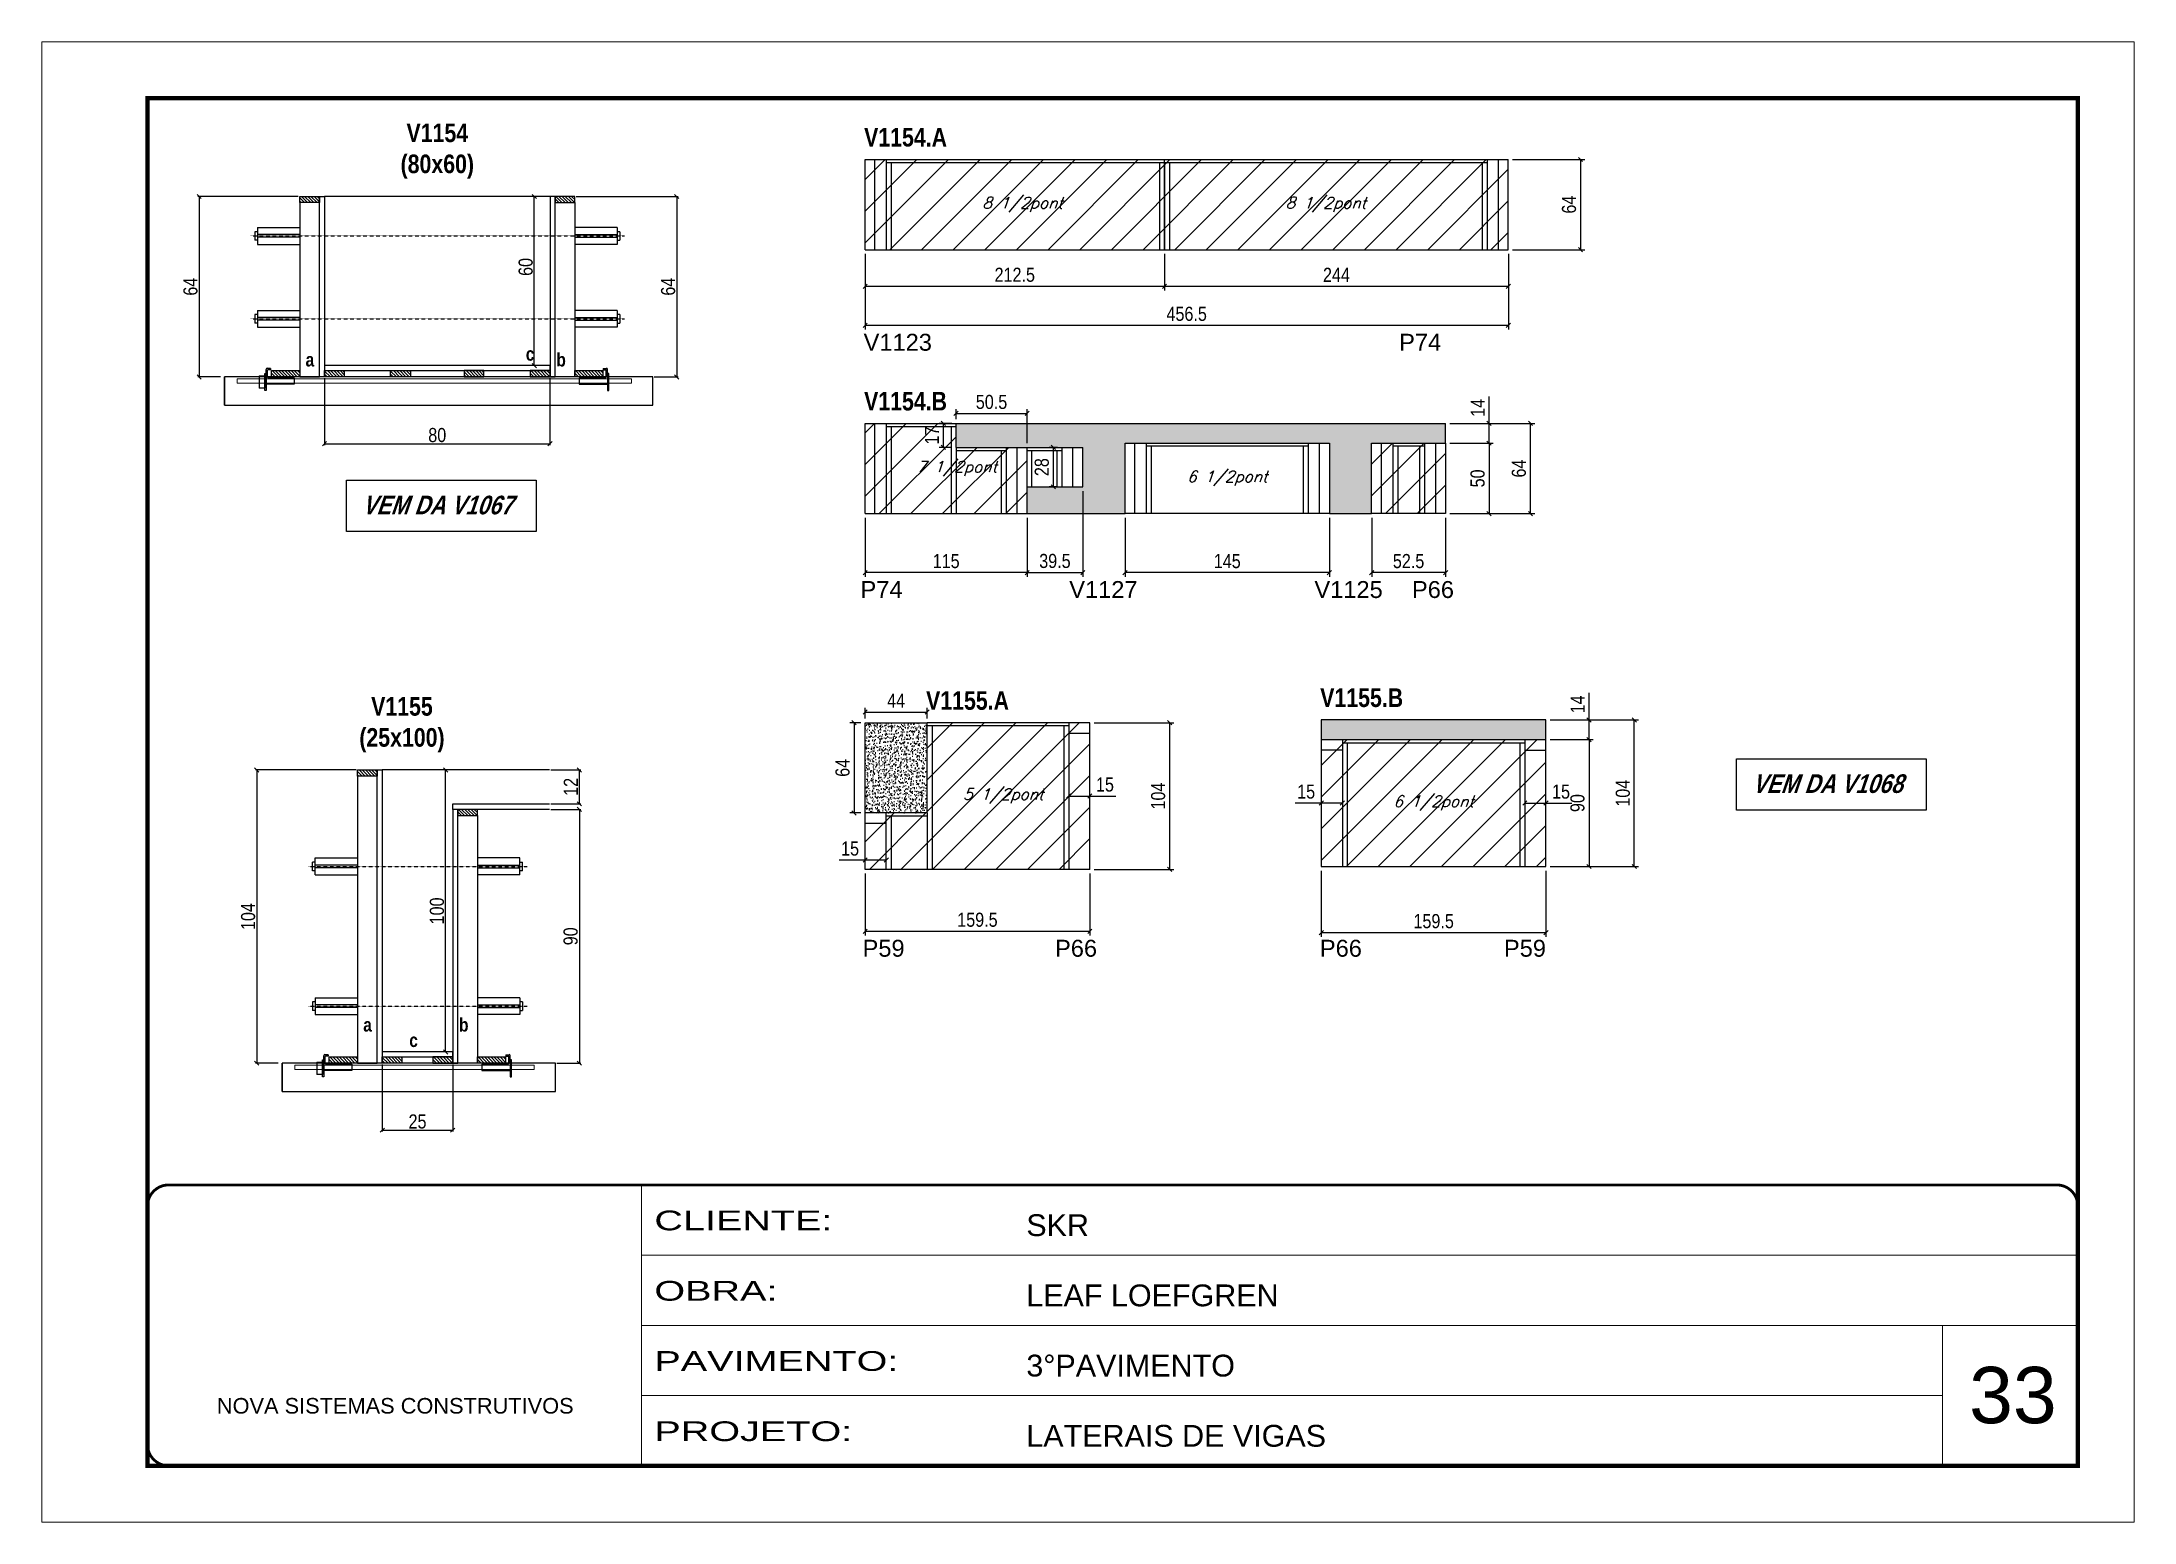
# Model space of a CAD drawing. Extents: x 3309 to 9563, y -2522 to 14608.
# Drawn here: x 3309 to 4794, y 4369 to 5419 of the extents above; entities that cross this region are included whole.
import ezdxf

# ---------------------------------------------------------------- set-up
doc = ezdxf.new("R2010")
doc.units = 0
for name, pattern in [('CONTINUO', [0]), ('DASHED', [0.75, 0.5, -0.25]), ('HIDDEN', [0.375, 0.25, -0.125])]:
    doc.linetypes.add(name, pattern=pattern)
for name, color, linetype in [('5', 5, 'Continuous'), ('barrote', 251, 'Continuous'), ('COTA', 241, 'Continuous'), ('detalhes', 4, 'Continuous'), ('NOMENCLATURA', 7, 'Continuous'), ('Painéis', 200, 'Continuous'), ('presilha', 1, 'Continuous'), ('SARR_2.2x10', 60, 'Continuous'), ('SARR_2.2x7', 40, 'Continuous'), ('SARR_3.5x7', 81, 'Continuous'), ('TENSOR', 3, 'Continuous'), ('texto', 7, 'Continuous')]:
    doc.layers.add(name, color=color, linetype=linetype)
for name, color, linetype, lineweight in [('CARIMBO', 255, 'Continuous', 9), ('CONCRETO', 251, 'Continuous', 25), ('Folhas', 255, 'Continuous', 9), ('Hachura', 251, 'Continuous', 9), ('SARRAFO DE PRESSAO', 251, 'DASHED', 9), ('SCO-___-LAJ', 2, 'Continuous', 0)]:
    doc.layers.add(name, color=color, linetype=linetype, lineweight=lineweight)
doc.styles.add('ARIAL', font='arial.ttf')
doc.styles.add('COTA TECNICA', font='techl___.ttf', dxfattribs={"height": 10})
doc.styles.add('COTA TECNICA 2X', font='techl___.ttf', dxfattribs={"height": 10})
doc.styles.add('Romans', font='romans.shx')
doc.styles.get("Standard").update_dxf_attribs({"font": 'arial.ttf'})
doc.styles.add('TECNICA', font='techb___.ttf', dxfattribs={"height": 10})
doc.styles.add('Tecnologia', font='')
doc.styles.get('Tecnologia').set_extended_font_data('Forgotten Futurist')
doc.dimstyles.new('PAINEL', dxfattribs={"dimtxt": 10, "dimasz": 3, "dimexe": 3, "dimexo": 3, "dimgap": 3, "dimtad": 1, "dimdec": 1, "dimzin": 12, "dimdsep": 46, "dimtxsty": 'COTA TECNICA', "dimblk1": 'OBLIQUE', "dimblk2": 'OBLIQUE', "dimsah": 1, "dimcen": 0.9, "dimclrd": 4, "dimclre": 4, "dimclrt": 240, "dimadec": 1, "dimazin": 3, "dimtfac": 1, "dimtdec": 1, "dimtmove": 0, "dimatfit": 3, "dimfxl": 1, "dimtolj": 1, "dimtzin": 12, "dimarcsym": 0})
doc.dimstyles.new('SECAO', dxfattribs={"dimscale": 0.333333, "dimtxt": 5, "dimasz": 9, "dimexe": 3, "dimexo": 3, "dimgap": 3, "dimtad": 1, "dimdec": 1, "dimlfac": 0.5, "dimzin": 12, "dimdsep": 46, "dimtxsty": 'COTA TECNICA 2X', "dimblk1": 'OBLIQUE', "dimblk2": 'OBLIQUE', "dimsah": 1, "dimcen": 0.9, "dimclrd": 4, "dimclre": 4, "dimclrt": 240, "dimadec": 1, "dimazin": 3, "dimtfac": 1, "dimtdec": 1, "dimtmove": 0, "dimatfit": 3, "dimfxl": 1, "dimtolj": 1, "dimtzin": 12, "dimarcsym": 0})
pattern_1 = [(135, (36792.4777, -118330.52), (-1.122532015, -1.122532015), [])]
pattern_2 = [(45, (-1585, 0), (-11.22532, 11.22532), [])]

msp = doc.modelspace()

# ---------------------------------------------------------------- texts
at = {"layer": '5', "linetype": 'Continuous'}
for s, rotation, p in [('V1123', 0.00004, (3892.63, 5200.18, 0)), ('P74', 0.00004, (4272.71, 5200.18, 0)), ('P74', 359.99996, (3890.41, 5024.78, 0)), ('V1127', 359.99996, (4038.56, 5024.78, 0)), ('V1125', 359.99996, (4212.59, 5024.78, 0)), ('P66', 359.99996, (4281.8, 5024.78, 0)), ('P59', 0.00004, (3891.89, 4770.32, 0)), ('P66', 0.00004, (4028.48, 4770.32, 0)), ('P66', 0.00004, (4216.45, 4770.32, 0)), ('P59', 0.00004, (4347.08, 4770.32, 0))]:
    msp.add_text(s, height=12, rotation=rotation, dxfattribs=at).set_placement(p)
at = {"layer": 'CARIMBO', "style": 'ARIAL'}
msp.add_text('33', height=40, dxfattribs=at).set_placement((4677.23, 4439.4))
at = {"layer": 'detalhes', "style": 'TECNICA'}
for s, p in [('c', (3652.86, 5193.12)), ('b', (3674.54, 5189)), ('a', (3496.56, 5189.01)), ('a', (3537.48, 4717.24)), ('b', (3605.46, 4717.23)), ('c', (3570.15, 4706.28))]:
    msp.add_text(s, height=9.6, dxfattribs=at).set_placement(p)
at = {"layer": 'NOMENCLATURA', "style": 'TECNICA'}
for s, p in [('V1154.A', (3892.97, 5345, 0)), ('V1154.B', (3892.97, 5157.79, 0)), ('V1155.B', (4216.69, 4947.46, 0)), ('V1155.A', (3936.96, 4945.46, 0))]:
    msp.add_text(s, height=13.2, dxfattribs=at).set_placement(p)
at = {"layer": 'NOMENCLATURA', "char_height": 13.2, "attachment_point": 2, "style": 'TECNICA'}
for s, insert in [('V1154\\P(80x60)', (3590.04, 5361.34)), ('V1155\\P(25x100)', (3564.96, 4954.5))]:
    msp.add_mtext_dynamic_manual_height_columns(s, width=300.2766, gutter_width=1, heights=[0], dxfattribs=dict(at, insert=insert))
at = {"layer": 'NOMENCLATURA', "char_height": 13.2, "width": 300.2766, "attachment_point": 2, "style": 'TECNICA'}
for s, insert in [('{\\Q19;VEM DA V1067}', (3590.04, 5097.33)), ('{\\Q19;VEM DA V1068}', (4576.61, 4899.69, 0))]:
    msp.add_mtext(s, dxfattribs=dict(at, insert=insert))
at = {"layer": 'texto', "color": 2, "char_height": 8, "attachment_point": 5, "style": 'Romans'}
for s, insert in [('{\\Q19;\\C256;8 1/2pont}', (4005.44, 5303.82, 0)), ('{\\Q19;\\C256;8 1/2pont}', (4220.69, 5303.82, 0)), ('{\\Q19;\\C256;7 1/2pont}', (3958.69, 5116.61, 0)), ('{\\Q19;\\C256;6 1/2pont}', (4150.69, 5109.61, 0)), ('{\\Q19;\\C256;5 1/2pont}', (3991.69, 4884.27, 0)), ('{\\Q19;\\C256;6 1/2pont}', (4297.16, 4879.27, 0))]:
    msp.add_mtext(s, dxfattribs=dict(at, insert=insert))

# ---------------------------------------------------------------- blocks, each defined once
blk = doc.blocks.new('9999999999')
at = {"color": 30, "linetype": 'CONTINUO'}
for p, q in [((98564.6, 34230.2), (98564.6, 34429.4)), ((98564.6, 34379.6), (99584, 34379.6)), ((98564.6, 34329.8), (99488, 34329.8)), ((99584, 34329.8), (99488, 34329.8)), ((99488, 34329.8), (99488, 34230.2)), ((98564.6, 34280), (99488, 34280))]:
    blk.add_line(p, q, dxfattribs=at)
at = {"color": 30, "linetype": 'CONTINUO', "const_width": 2}
blk.add_lwpolyline([(99584, 34230.2), (99584, 34414.4, 0.414214), (99569, 34429.4), (98229, 34429.4, 0.414214), (98214, 34414.4), (98214, 34245.2, 0.414214), (98229, 34230.2), (99584, 34230.2)], format="xyb", dxfattribs=at)
at = {"layer": 'Folhas'}
blk.add_lwpolyline([(98139, 34190.2), (99624, 34190.2), (99624, 35240.2), (98139, 35240.2)], close=True, dxfattribs=at)
at = {"layer": 'Folhas', "color": 30, "const_width": 3}
blk.add_lwpolyline([(98214, 34230.2), (99584, 34230.2), (99584, 35200.2), (98214, 35200.2)], close=True, dxfattribs=at)
at = {"color": 7, "linetype": 'Continuous', "ltscale": 5, "style": 'ARIAL'}
for s, height, p in [('SKR', 15.48, (98837.7, 34393.1)), ('LEAF LOEFGREN', 15.483, (98837.7, 34343.3)), ('3°PAVIMENTO', 15.483, (98837.7, 34293.5)), ('NOVA SISTEMAS CONSTRUTIVOS', 11.059, (98263.2, 34267.2)), ('LATERAIS DE VIGAS', 15.483, (98837.7, 34243.7))]:
    blk.add_text(s, height=height, dxfattribs=at).set_placement(p)
at = {"layer": 'Folhas', "color": 7, "style": 'Tecnologia', "width": 1.5}
for s, p in [('CLIENTE:', (98573.7, 34397.2)), ('OBRA:', (98573.7, 34347.3)), ('PAVIMENTO:', (98573.7, 34297.5)), ('PROJETO:', (98573.7, 34247.7))]:
    blk.add_text(s, height=14, dxfattribs=at).set_placement(p)
blk = doc.blocks.new('PRESILHA METÁLICA 1')
at = {"layer": 'presilha'}
for p, q in [((0, 13), (6, 13)), ((0, 13), (0, 0)), ((6, 0), (0, 0)), ((6, 15.5), (7.5, 15.5)), ((6, -2.5), (6, 15.5)), ((6, 13), (6, 0)), ((7.5, 10.6), (7.5, 19.9)), ((7.5, 15.5), (7.5, -2.5)), ((37.5, 4.1), (7.5, 4.1)), ((12, 21), (8.6, 21)), ((9, 11.6), (9, 18.9)), ((12, 19.5), (9.6, 19.5)), ((37.5, 11), (9.6, 11)), ((12, 21), (12, 19.5)), ((37.5, 11), (37.5, 4.1)), ((7.5, -2.5), (6, -2.5))]:
    blk.add_line(p, q, dxfattribs=at)
for centre, radius, start, end in [((8.6, 19.9), 1.14, 90, 180), ((9.6, 18.9), 0.57, 90, 180), ((9.6, 11.6), 0.57, 180, 270)]:
    blk.add_arc(centre, radius, start, end, dxfattribs=at)
blk = doc.blocks.new('PRESILHA METÁLICA 2')
at = {"layer": 'presilha'}
for p, q in [((-5.2, 23.5), (-5.2, 22)), ((-5.2, 23.5), (-1.9, 23.5)), ((-0.8, 14.6), (-0.8, 22.4)), ((-30.8, 13.5), (-30.8, 6.6)), ((-30.8, 13.5), (-2.8, 13.5)), ((-30.8, 6.6), (-0.8, 6.6)), ((-5.2, 22), (-2.8, 22)), ((-2.2, 14.1), (-2.2, 21.4)), ((0.8, 18), (-0.8, 18)), ((-0.8, 18), (-0.8, 0)), ((-0.8, 0), (0.8, 0)), ((0.8, 0), (0.8, 18))]:
    blk.add_line(p, q, dxfattribs=at)
for centre, radius, start, end in [((-1.9, 22.4), 1.14, 0, 90), ((-2.8, 21.4), 0.57, 0, 90), ((-2.8, 14.1), 0.57, 270, 0)]:
    blk.add_arc(centre, radius, start, end, dxfattribs=at)
blk = doc.blocks.new('_Oblique')
at = {"color": 0, "linetype": 'ByBlock', "lineweight": -2}
blk.add_line((-0.5, -0.5), (0.5, 0.5), dxfattribs=at)
blk = doc.blocks.new('*D1247')
at = {"layer": 'COTA', "color": 4, "lineweight": -2, "transparency": 16777216}
for p, q in [((3491.4, 5309.6), (3420, 5309.6)), ((3421, 5309.6), (3421, 5181.6)), ((3436.2, 5181.6), (3420, 5181.6))]:
    blk.add_line(p, q, dxfattribs=at)
at = {"layer": 'Defpoints', "color": 0, "transparency": 16777216}
for p in [(3492.4, 5309.6), (3421, 5181.6), (3437.2, 5181.6)]:
    blk.add_point(p, dxfattribs=at)
at = {"layer": 'COTA', "color": 4, "lineweight": -2, "transparency": 16777216, "xscale": 3, "yscale": 3, "zscale": 3}
for p, rotation in [((3421, 5309.6), 90), ((3421, 5181.6), 270)]:
    blk.add_blockref('_Oblique', p, dxfattribs=dict(at, rotation=rotation))
at = {"layer": 'COTA', "color": 240, "transparency": 16777216, "insert": (3414.9, 5245.6), "char_height": 10, "attachment_point": 5, "rotation": 90, "style": 'COTA TECNICA 2X'}
blk.add_mtext('\\A1;64', dxfattribs=at)
blk = doc.blocks.new('*D1248')
at = {"layer": 'COTA', "color": 4, "lineweight": -2, "transparency": 16777216}
for p, q in [((3688.6, 5309.6), (3761, 5309.6)), ((3760, 5309.6), (3760, 5181.6)), ((3743.9, 5181.6), (3761, 5181.6))]:
    blk.add_line(p, q, dxfattribs=at)
at = {"layer": 'Defpoints', "color": 0, "transparency": 16777216}
for p in [(3687.6, 5309.6), (3742.9, 5181.6), (3760, 5181.6)]:
    blk.add_point(p, dxfattribs=at)
at = {"layer": 'COTA', "color": 4, "lineweight": -2, "transparency": 16777216, "xscale": 3, "yscale": 3, "zscale": 3}
for p, rotation in [((3760, 5309.6), 90), ((3760, 5181.6), 270)]:
    blk.add_blockref('_Oblique', p, dxfattribs=dict(at, rotation=rotation))
at = {"layer": 'COTA', "color": 240, "transparency": 16777216, "insert": (3753.9, 5245.6), "char_height": 10, "attachment_point": 5, "rotation": 90, "style": 'COTA TECNICA 2X'}
blk.add_mtext('\\A1;64', dxfattribs=at)
blk = doc.blocks.new('*D1249')
at = {"layer": 'COTA', "color": 4, "lineweight": -2, "transparency": 16777216}
for p, q in [((3669, 5309.6), (3657.9, 5309.6)), ((3658.9, 5189.6), (3658.9, 5309.6)), ((3669, 5189.6), (3657.9, 5189.6))]:
    blk.add_line(p, q, dxfattribs=at)
at = {"layer": 'Defpoints', "color": 0, "transparency": 16777216}
for p in [(3658.9, 5309.6), (3670, 5309.6), (3670, 5189.6)]:
    blk.add_point(p, dxfattribs=at)
at = {"layer": 'COTA', "color": 4, "lineweight": -2, "transparency": 16777216, "xscale": 3, "yscale": 3, "zscale": 3}
for p, rotation in [((3658.9, 5309.6), 90), ((3658.9, 5189.6), 270)]:
    blk.add_blockref('_Oblique', p, dxfattribs=dict(at, rotation=rotation))
at = {"layer": 'COTA', "color": 240, "transparency": 16777216, "insert": (3652.8, 5259.6), "char_height": 10, "attachment_point": 5, "rotation": 90, "style": 'COTA TECNICA 2X'}
blk.add_mtext('\\A1;60', dxfattribs=at)
blk = doc.blocks.new('*D1252')
at = {"layer": 'COTA', "color": 4, "lineweight": -2, "transparency": 16777216}
for p, q in [((3510, 5180.6), (3510, 5133.2)), ((3670, 5180.6), (3670, 5133.2)), ((3510, 5134.2), (3670, 5134.2))]:
    blk.add_line(p, q, dxfattribs=at)
at = {"layer": 'Defpoints', "color": 0, "transparency": 16777216}
for p in [(3510, 5181.6), (3670, 5181.6), (3670, 5134.2)]:
    blk.add_point(p, dxfattribs=at)
at = {"layer": 'COTA', "color": 4, "lineweight": -2, "transparency": 16777216, "xscale": 3, "yscale": 3, "zscale": 3, "rotation": 180}
blk.add_blockref('_Oblique', (3510, 5134.2), dxfattribs=at)
at = {"layer": 'COTA', "color": 4, "lineweight": -2, "transparency": 16777216, "xscale": 3, "yscale": 3, "zscale": 3}
blk.add_blockref('_Oblique', (3670, 5134.2), dxfattribs=at)
at = {"layer": 'COTA', "color": 240, "transparency": 16777216, "insert": (3590, 5140.3), "char_height": 10, "attachment_point": 5, "style": 'COTA TECNICA 2X'}
blk.add_mtext('\\A1;80', dxfattribs=at)
blk = doc.blocks.new('*D1250')
at = {"layer": 'COTA', "color": 4, "linetype": 'ByBlock', "lineweight": -2, "transparency": 16777216}
for p, q in [((3893.7, 5268.8), (3893.7, 5242.9)), ((4106.2, 5268.8), (4106.2, 5242.9)), ((3893.7, 5245.9), (4106.2, 5245.9))]:
    blk.add_line(p, q, dxfattribs=at)
at = {"layer": 'Defpoints', "color": 0, "linetype": 'ByBlock', "transparency": 16777216}
for p in [(3893.7, 5271.8), (4106.2, 5271.8), (4106.2, 5245.9)]:
    blk.add_point(p, dxfattribs=at)
at = {"layer": 'COTA', "color": 4, "linetype": 'ByBlock', "lineweight": -2, "transparency": 16777216, "xscale": 3, "yscale": 3, "zscale": 3, "rotation": 180}
blk.add_blockref('_Oblique', (3893.7, 5245.9), dxfattribs=at)
at = {"layer": 'COTA', "color": 4, "linetype": 'ByBlock', "lineweight": -2, "transparency": 16777216, "xscale": 3, "yscale": 3, "zscale": 3}
blk.add_blockref('_Oblique', (4106.2, 5245.9), dxfattribs=at)
at = {"layer": 'COTA', "color": 240, "linetype": 'ByBlock', "transparency": 16777216, "insert": (3999.9, 5254), "char_height": 10, "attachment_point": 5, "style": 'COTA TECNICA'}
blk.add_mtext('\\A1;212.5', dxfattribs=at)
blk = doc.blocks.new('*D1251')
at = {"layer": 'COTA', "color": 4, "linetype": 'ByBlock', "lineweight": -2, "transparency": 16777216}
for p, q in [((4106.2, 5268.8), (4106.2, 5242.9)), ((4350.2, 5268.8), (4350.2, 5242.9)), ((4106.2, 5245.9), (4350.2, 5245.9))]:
    blk.add_line(p, q, dxfattribs=at)
at = {"layer": 'Defpoints', "color": 0, "linetype": 'ByBlock', "transparency": 16777216}
for p in [(4106.2, 5271.8), (4350.2, 5271.8), (4350.2, 5245.9)]:
    blk.add_point(p, dxfattribs=at)
at = {"layer": 'COTA', "color": 4, "linetype": 'ByBlock', "lineweight": -2, "transparency": 16777216, "xscale": 3, "yscale": 3, "zscale": 3, "rotation": 180}
blk.add_blockref('_Oblique', (4106.2, 5245.9), dxfattribs=at)
at = {"layer": 'COTA', "color": 4, "linetype": 'ByBlock', "lineweight": -2, "transparency": 16777216, "xscale": 3, "yscale": 3, "zscale": 3}
blk.add_blockref('_Oblique', (4350.2, 5245.9), dxfattribs=at)
at = {"layer": 'COTA', "color": 240, "linetype": 'ByBlock', "transparency": 16777216, "insert": (4228.2, 5254), "char_height": 10, "attachment_point": 5, "style": 'COTA TECNICA'}
blk.add_mtext('\\A1;244', dxfattribs=at)
blk = doc.blocks.new('*D1253')
at = {"layer": 'COTA', "color": 4, "linetype": 'ByBlock', "lineweight": -2, "transparency": 16777216}
for p, q in [((3893.7, 5268.8), (3893.7, 5215.2)), ((4350.2, 5268.8), (4350.2, 5215.2)), ((3893.7, 5218.2), (4350.2, 5218.2))]:
    blk.add_line(p, q, dxfattribs=at)
at = {"layer": 'Defpoints', "color": 0, "linetype": 'ByBlock', "transparency": 16777216}
for p in [(3893.7, 5271.8), (4350.2, 5271.8), (4350.2, 5218.2)]:
    blk.add_point(p, dxfattribs=at)
at = {"layer": 'COTA', "color": 4, "linetype": 'ByBlock', "lineweight": -2, "transparency": 16777216, "xscale": 3, "yscale": 3, "zscale": 3, "rotation": 180}
blk.add_blockref('_Oblique', (3893.7, 5218.2), dxfattribs=at)
at = {"layer": 'COTA', "color": 4, "linetype": 'ByBlock', "lineweight": -2, "transparency": 16777216, "xscale": 3, "yscale": 3, "zscale": 3}
blk.add_blockref('_Oblique', (4350.2, 5218.2), dxfattribs=at)
at = {"layer": 'COTA', "color": 240, "linetype": 'ByBlock', "transparency": 16777216, "insert": (4121.9, 5226.3), "char_height": 10, "attachment_point": 5, "style": 'COTA TECNICA'}
blk.add_mtext('\\A1;456.5', dxfattribs=at)
blk = doc.blocks.new('*D1254')
at = {"layer": 'COTA', "color": 4, "lineweight": -2, "transparency": 16777216}
for p, q in [((4353.2, 5335.8), (4404.4, 5335.8)), ((4401.4, 5335.8), (4401.4, 5271.8)), ((4353.2, 5271.8), (4404.4, 5271.8))]:
    blk.add_line(p, q, dxfattribs=at)
at = {"layer": 'Defpoints', "color": 0, "transparency": 16777216}
for p in [(4350.2, 5335.8, 0), (4350.2, 5271.8, 0), (4401.4, 5271.8)]:
    blk.add_point(p, dxfattribs=at)
at = {"layer": 'COTA', "color": 4, "lineweight": -2, "transparency": 16777216, "xscale": 3, "yscale": 3, "zscale": 3}
for p, rotation in [((4401.4, 5335.8), 90), ((4401.4, 5271.8), 270)]:
    blk.add_blockref('_Oblique', p, dxfattribs=dict(at, rotation=rotation))
at = {"layer": 'COTA', "color": 240, "transparency": 16777216, "insert": (4393.3, 5303.8), "char_height": 10, "attachment_point": 5, "rotation": 90, "style": 'COTA TECNICA'}
blk.add_mtext('\\A1;64', dxfattribs=at)
blk = doc.blocks.new('*D1255')
at = {"layer": 'COTA', "color": 4, "lineweight": -2, "transparency": 16777216}
for p, q in [((3893.7, 5081.6), (3893.7, 5039.8)), ((4008.7, 5081.6), (4008.7, 5039.8)), ((4008.7, 5042.8), (3893.7, 5042.8))]:
    blk.add_line(p, q, dxfattribs=at)
at = {"layer": 'Defpoints', "color": 0, "transparency": 16777216}
for p in [(3893.7, 5084.6), (4008.7, 5084.6), (3893.7, 5042.8)]:
    blk.add_point(p, dxfattribs=at)
at = {"layer": 'COTA', "color": 4, "lineweight": -2, "transparency": 16777216, "xscale": 3, "yscale": 3, "zscale": 3, "rotation": 180}
blk.add_blockref('_Oblique', (3893.7, 5042.8), dxfattribs=at)
at = {"layer": 'COTA', "color": 4, "lineweight": -2, "transparency": 16777216, "xscale": 3, "yscale": 3, "zscale": 3}
blk.add_blockref('_Oblique', (4008.7, 5042.8), dxfattribs=at)
at = {"layer": 'COTA', "color": 240, "transparency": 16777216, "insert": (3951.2, 5050.9), "char_height": 10, "attachment_point": 5, "style": 'COTA TECNICA'}
blk.add_mtext('\\A1;115', dxfattribs=at)
blk = doc.blocks.new('*D1256')
at = {"layer": 'COTA', "color": 4, "lineweight": -2, "transparency": 16777216}
for p, q in [((4078.2, 5081.6), (4078.2, 5039.8)), ((4223.2, 5081.6), (4223.2, 5039.8)), ((4223.2, 5042.8), (4078.2, 5042.8))]:
    blk.add_line(p, q, dxfattribs=at)
at = {"layer": 'Defpoints', "color": 0, "transparency": 16777216}
for p in [(4078.2, 5084.6), (4223.2, 5084.6), (4078.2, 5042.8)]:
    blk.add_point(p, dxfattribs=at)
at = {"layer": 'COTA', "color": 4, "lineweight": -2, "transparency": 16777216, "xscale": 3, "yscale": 3, "zscale": 3, "rotation": 180}
blk.add_blockref('_Oblique', (4078.2, 5042.8), dxfattribs=at)
at = {"layer": 'COTA', "color": 4, "lineweight": -2, "transparency": 16777216, "xscale": 3, "yscale": 3, "zscale": 3}
blk.add_blockref('_Oblique', (4223.2, 5042.8), dxfattribs=at)
at = {"layer": 'COTA', "color": 240, "transparency": 16777216, "insert": (4150.7, 5050.9), "char_height": 10, "attachment_point": 5, "style": 'COTA TECNICA'}
blk.add_mtext('\\A1;145', dxfattribs=at)
blk = doc.blocks.new('*D1257')
at = {"layer": 'COTA', "color": 4, "lineweight": -2, "transparency": 16777216}
for p, q in [((3958.2, 5151.6), (3958.2, 5158.7)), ((3958.2, 5155.7), (4008.7, 5155.7)), ((4008.7, 5134.6), (4008.7, 5158.7))]:
    blk.add_line(p, q, dxfattribs=at)
at = {"layer": 'Defpoints', "color": 0, "transparency": 16777216}
for p in [(4008.7, 5155.7), (3958.2, 5148.6), (4008.7, 5131.6)]:
    blk.add_point(p, dxfattribs=at)
at = {"layer": 'COTA', "color": 4, "lineweight": -2, "transparency": 16777216, "xscale": 3, "yscale": 3, "zscale": 3, "rotation": 180}
blk.add_blockref('_Oblique', (3958.2, 5155.7), dxfattribs=at)
at = {"layer": 'COTA', "color": 4, "lineweight": -2, "transparency": 16777216, "xscale": 3, "yscale": 3, "zscale": 3}
blk.add_blockref('_Oblique', (4008.7, 5155.7), dxfattribs=at)
at = {"layer": 'COTA', "color": 240, "transparency": 16777216, "insert": (3983.4, 5163.8), "char_height": 10, "attachment_point": 5, "style": 'COTA TECNICA'}
blk.add_mtext('\\A1;50.5', dxfattribs=at)
blk = doc.blocks.new('*D1258')
at = {"layer": 'COTA', "color": 4, "lineweight": -2, "transparency": 16777216}
for p, q in [((3955.2, 5148.6), (3946.2, 5148.6)), ((3949.2, 5131.6), (3949.2, 5148.6)), ((3955.2, 5131.6), (3946.2, 5131.6))]:
    blk.add_line(p, q, dxfattribs=at)
at = {"layer": 'Defpoints', "color": 0, "transparency": 16777216}
for p in [(3949.2, 5148.6), (3958.2, 5148.6), (3958.2, 5131.6)]:
    blk.add_point(p, dxfattribs=at)
at = {"layer": 'COTA', "color": 4, "lineweight": -2, "transparency": 16777216, "xscale": 3, "yscale": 3, "zscale": 3}
for p, rotation in [((3949.2, 5148.6), 90), ((3949.2, 5131.6), 270)]:
    blk.add_blockref('_Oblique', p, dxfattribs=dict(at, rotation=rotation))
at = {"layer": 'COTA', "color": 240, "transparency": 16777216, "insert": (3941.1, 5140.1), "char_height": 10, "attachment_point": 5, "rotation": 90, "style": 'COTA TECNICA'}
blk.add_mtext('\\A1;17', dxfattribs=at)
blk = doc.blocks.new('*D1259')
at = {"layer": 'COTA', "color": 4, "lineweight": -2, "transparency": 16777216}
for p, q in [((4048.2, 5100.6), (4048.2, 5039.8)), ((4008.7, 5081.6), (4008.7, 5039.8)), ((4008.7, 5042.8), (4048.2, 5042.8))]:
    blk.add_line(p, q, dxfattribs=at)
at = {"layer": 'Defpoints', "color": 0, "transparency": 16777216}
for p in [(4048.2, 5103.6, 0), (4008.7, 5084.6, 0), (4048.2, 5042.8)]:
    blk.add_point(p, dxfattribs=at)
at = {"layer": 'COTA', "color": 4, "lineweight": -2, "transparency": 16777216, "xscale": 3, "yscale": 3, "zscale": 3, "rotation": 180}
blk.add_blockref('_Oblique', (4008.7, 5042.8), dxfattribs=at)
at = {"layer": 'COTA', "color": 4, "lineweight": -2, "transparency": 16777216, "xscale": 3, "yscale": 3, "zscale": 3}
blk.add_blockref('_Oblique', (4048.2, 5042.8), dxfattribs=at)
at = {"layer": 'COTA', "color": 240, "transparency": 16777216, "insert": (4028.4, 5051), "char_height": 10, "attachment_point": 5, "style": 'COTA TECNICA'}
blk.add_mtext('\\A1;39.5', dxfattribs=at)
blk = doc.blocks.new('*D1260')
at = {"layer": 'COTA', "color": 4, "lineweight": -2, "transparency": 16777216}
for p, q in [((4253.2, 5081.6), (4253.2, 5039.8)), ((4305.7, 5081.6), (4305.7, 5039.8)), ((4305.7, 5042.8), (4253.2, 5042.8))]:
    blk.add_line(p, q, dxfattribs=at)
at = {"layer": 'Defpoints', "color": 0, "transparency": 16777216}
for p in [(4253.2, 5084.6), (4305.7, 5084.6), (4253.2, 5042.8)]:
    blk.add_point(p, dxfattribs=at)
at = {"layer": 'COTA', "color": 4, "lineweight": -2, "transparency": 16777216, "xscale": 3, "yscale": 3, "zscale": 3, "rotation": 180}
blk.add_blockref('_Oblique', (4253.2, 5042.8), dxfattribs=at)
at = {"layer": 'COTA', "color": 4, "lineweight": -2, "transparency": 16777216, "xscale": 3, "yscale": 3, "zscale": 3}
blk.add_blockref('_Oblique', (4305.7, 5042.8), dxfattribs=at)
at = {"layer": 'COTA', "color": 240, "transparency": 16777216, "insert": (4279.4, 5050.9), "char_height": 10, "attachment_point": 5, "style": 'COTA TECNICA'}
blk.add_mtext('\\A1;52.5', dxfattribs=at)
blk = doc.blocks.new('*D1261')
at = {"layer": 'COTA', "color": 4, "lineweight": -2, "transparency": 16777216}
for p, q in [((4308.7, 5134.6), (4339.5, 5134.6)), ((4336.5, 5134.6), (4336.5, 5084.6)), ((4308.7, 5084.6), (4339.5, 5084.6))]:
    blk.add_line(p, q, dxfattribs=at)
at = {"layer": 'Defpoints', "color": 0, "transparency": 16777216}
for p in [(4305.7, 5134.6, 0), (4305.7, 5084.6, 0), (4336.5, 5084.6)]:
    blk.add_point(p, dxfattribs=at)
at = {"layer": 'COTA', "color": 4, "lineweight": -2, "transparency": 16777216, "xscale": 3, "yscale": 3, "zscale": 3}
for p, rotation in [((4336.5, 5134.6), 90), ((4336.5, 5084.6), 270)]:
    blk.add_blockref('_Oblique', p, dxfattribs=dict(at, rotation=rotation))
at = {"layer": 'COTA', "color": 240, "transparency": 16777216, "insert": (4328.4, 5109.6), "char_height": 10, "attachment_point": 5, "rotation": 90, "style": 'COTA TECNICA'}
blk.add_mtext('\\A1;50', dxfattribs=at)
blk = doc.blocks.new('*D1262')
at = {"layer": 'COTA', "color": 4, "lineweight": -2, "transparency": 16777216}
for p, q in [((4336.5, 5148.6), (4336.5, 5167.7)), ((4308.7, 5148.6), (4339.5, 5148.6)), ((4336.5, 5134.6), (4336.5, 5148.6)), ((4308.7, 5134.6), (4339.5, 5134.6))]:
    blk.add_line(p, q, dxfattribs=at)
at = {"layer": 'Defpoints', "color": 0, "transparency": 16777216}
for p in [(4305.7, 5148.6, 0), (4336.5, 5148.6), (4305.7, 5134.6, 0)]:
    blk.add_point(p, dxfattribs=at)
at = {"layer": 'COTA', "color": 4, "lineweight": -2, "transparency": 16777216, "xscale": 3, "yscale": 3, "zscale": 3}
for p, rotation in [((4336.5, 5148.6), 90), ((4336.5, 5134.6), 270)]:
    blk.add_blockref('_Oblique', p, dxfattribs=dict(at, rotation=rotation))
at = {"layer": 'COTA', "color": 240, "transparency": 16777216, "insert": (4328.5, 5159.7), "char_height": 10, "attachment_point": 5, "rotation": 90, "style": 'COTA TECNICA'}
blk.add_mtext('\\A1;14', dxfattribs=at)
blk = doc.blocks.new('*D1263')
at = {"layer": 'COTA', "color": 4, "lineweight": -2, "transparency": 16777216}
for p, q in [((4311.7, 5148.6), (4368.9, 5148.6)), ((4365.9, 5084.6), (4365.9, 5148.6)), ((4308.7, 5084.6), (4368.9, 5084.6))]:
    blk.add_line(p, q, dxfattribs=at)
at = {"layer": 'Defpoints', "color": 0, "transparency": 16777216}
for p in [(4308.7, 5148.6), (4365.9, 5148.6), (4305.7, 5084.6, 0)]:
    blk.add_point(p, dxfattribs=at)
at = {"layer": 'COTA', "color": 4, "lineweight": -2, "transparency": 16777216, "xscale": 3, "yscale": 3, "zscale": 3}
for p, rotation in [((4365.9, 5148.6), 90), ((4365.9, 5084.6), 270)]:
    blk.add_blockref('_Oblique', p, dxfattribs=dict(at, rotation=rotation))
at = {"layer": 'COTA', "color": 240, "transparency": 16777216, "insert": (4357.7, 5116.6), "char_height": 10, "attachment_point": 5, "rotation": 90, "style": 'COTA TECNICA'}
blk.add_mtext('\\A1;64', dxfattribs=at)
blk = doc.blocks.new('*D1264')
at = {"layer": 'COTA', "color": 4, "lineweight": -2, "transparency": 16777216}
for p, q in [((4030.2, 5131.6), (4024.2, 5131.6)), ((4027.2, 5131.6), (4027.2, 5103.6)), ((4030.2, 5103.6), (4024.2, 5103.6))]:
    blk.add_line(p, q, dxfattribs=at)
at = {"layer": 'Defpoints', "color": 0, "transparency": 16777216}
for p in [(4033.2, 5131.6), (4027.2, 5103.6), (4033.2, 5103.6)]:
    blk.add_point(p, dxfattribs=at)
at = {"layer": 'COTA', "color": 4, "lineweight": -2, "transparency": 16777216, "xscale": 3, "yscale": 3, "zscale": 3}
for p, rotation in [((4027.2, 5131.6), 90), ((4027.2, 5103.6), 270)]:
    blk.add_blockref('_Oblique', p, dxfattribs=dict(at, rotation=rotation))
at = {"layer": 'COTA', "color": 240, "transparency": 16777216, "insert": (4019.1, 5117.6), "char_height": 10, "attachment_point": 5, "rotation": 90, "style": 'COTA TECNICA'}
blk.add_mtext('\\A1;28', dxfattribs=at)
blk = doc.blocks.new('*D1266')
at = {"layer": 'COTA', "color": 4, "lineweight": -2, "transparency": 16777216}
for p, q in [((3532.4, 4902.8), (3460.9, 4902.8)), ((3461.9, 4902.8), (3461.9, 4694.8)), ((3477.1, 4694.8), (3460.9, 4694.8))]:
    blk.add_line(p, q, dxfattribs=at)
at = {"layer": 'Defpoints', "color": 0, "transparency": 16777216}
for p in [(3533.4, 4902.8), (3461.9, 4694.8), (3478.1, 4694.8)]:
    blk.add_point(p, dxfattribs=at)
at = {"layer": 'COTA', "color": 4, "lineweight": -2, "transparency": 16777216, "xscale": 3, "yscale": 3, "zscale": 3}
for p, rotation in [((3461.9, 4902.8), 90), ((3461.9, 4694.8), 270)]:
    blk.add_blockref('_Oblique', p, dxfattribs=dict(at, rotation=rotation))
at = {"layer": 'COTA', "color": 240, "transparency": 16777216, "insert": (3455.8, 4798.8), "char_height": 10, "attachment_point": 5, "rotation": 90, "style": 'COTA TECNICA 2X'}
blk.add_mtext('\\A1;104', dxfattribs=at)
blk = doc.blocks.new('*D1267')
at = {"layer": 'COTA', "color": 4, "lineweight": -2, "transparency": 16777216}
for p, q in [((3670.7, 4874.8), (3691.9, 4874.8)), ((3690.9, 4874.8), (3690.9, 4694.8)), ((3674.8, 4694.8), (3691.9, 4694.8))]:
    blk.add_line(p, q, dxfattribs=at)
at = {"layer": 'Defpoints', "color": 0, "transparency": 16777216}
for p in [(3669.7, 4874.8), (3673.8, 4694.8), (3690.9, 4694.8)]:
    blk.add_point(p, dxfattribs=at)
at = {"layer": 'COTA', "color": 4, "lineweight": -2, "transparency": 16777216, "xscale": 3, "yscale": 3, "zscale": 3}
for p, rotation in [((3690.9, 4874.8), 90), ((3690.9, 4694.8), 270)]:
    blk.add_blockref('_Oblique', p, dxfattribs=dict(at, rotation=rotation))
at = {"layer": 'COTA', "color": 240, "transparency": 16777216, "insert": (3684.7, 4784.8), "char_height": 10, "attachment_point": 5, "rotation": 90, "style": 'COTA TECNICA 2X'}
blk.add_mtext('\\A1;90', dxfattribs=at)
blk = doc.blocks.new('*D1268')
at = {"layer": 'COTA', "color": 4, "lineweight": -2, "transparency": 16777216}
for p, q in [((3600, 4902.8), (3594.9, 4902.8)), ((3595.9, 4702.8), (3595.9, 4902.8)), ((3600, 4702.8), (3594.9, 4702.8))]:
    blk.add_line(p, q, dxfattribs=at)
at = {"layer": 'Defpoints', "color": 0, "transparency": 16777216}
for p in [(3595.9, 4902.8), (3601, 4902.8), (3601, 4702.8)]:
    blk.add_point(p, dxfattribs=at)
at = {"layer": 'COTA', "color": 4, "lineweight": -2, "transparency": 16777216, "xscale": 3, "yscale": 3, "zscale": 3}
for p, rotation in [((3595.9, 4902.8), 90), ((3595.9, 4702.8), 270)]:
    blk.add_blockref('_Oblique', p, dxfattribs=dict(at, rotation=rotation))
at = {"layer": 'COTA', "color": 240, "transparency": 16777216, "insert": (3589.8, 4802.8), "char_height": 10, "attachment_point": 5, "rotation": 90, "style": 'COTA TECNICA 2X'}
blk.add_mtext('\\A1;100', dxfattribs=at)
blk = doc.blocks.new('*D1269')
at = {"layer": 'COTA', "color": 4, "lineweight": -2, "transparency": 16777216}
for p, q in [((3670.7, 4902.8), (3691.9, 4902.8)), ((3690.9, 4878.8), (3690.9, 4902.8)), ((3670.7, 4878.8), (3691.9, 4878.8))]:
    blk.add_line(p, q, dxfattribs=at)
at = {"layer": 'Defpoints', "color": 0, "transparency": 16777216}
for p in [(3669.7, 4902.8), (3690.9, 4902.8), (3669.7, 4878.8)]:
    blk.add_point(p, dxfattribs=at)
at = {"layer": 'COTA', "color": 4, "lineweight": -2, "transparency": 16777216, "xscale": 3, "yscale": 3, "zscale": 3}
for p, rotation in [((3690.9, 4902.8), 90), ((3690.9, 4878.8), 270)]:
    blk.add_blockref('_Oblique', p, dxfattribs=dict(at, rotation=rotation))
at = {"layer": 'COTA', "color": 240, "transparency": 16777216, "insert": (3684.8, 4890.8), "char_height": 10, "attachment_point": 5, "rotation": 90, "style": 'COTA TECNICA 2X'}
blk.add_mtext('\\A1;12', dxfattribs=at)
blk = doc.blocks.new('*D1279')
at = {"layer": 'COTA', "color": 4, "lineweight": -2, "transparency": 16777216}
for p, q in [((3551, 4693.8), (3551, 4646.3)), ((3601, 4693.8), (3601, 4646.3)), ((3551, 4647.3), (3601, 4647.3))]:
    blk.add_line(p, q, dxfattribs=at)
at = {"layer": 'Defpoints', "color": 0, "transparency": 16777216}
for p in [(3551, 4694.8), (3601, 4694.8), (3601, 4647.3)]:
    blk.add_point(p, dxfattribs=at)
at = {"layer": 'COTA', "color": 4, "lineweight": -2, "transparency": 16777216, "xscale": 3, "yscale": 3, "zscale": 3, "rotation": 180}
blk.add_blockref('_Oblique', (3551, 4647.3), dxfattribs=at)
at = {"layer": 'COTA', "color": 4, "lineweight": -2, "transparency": 16777216, "xscale": 3, "yscale": 3, "zscale": 3}
blk.add_blockref('_Oblique', (3601, 4647.3), dxfattribs=at)
at = {"layer": 'COTA', "color": 240, "transparency": 16777216, "insert": (3576, 4653.4), "char_height": 10, "attachment_point": 5, "style": 'COTA TECNICA 2X'}
blk.add_mtext('\\A1;25', dxfattribs=at)
blk = doc.blocks.new('*D1280')
at = {"layer": 'COTA', "color": 4, "linetype": 'ByBlock', "lineweight": -2, "transparency": 16777216}
for p, q in [((3893.7, 4829.3), (3893.7, 4785.3)), ((4053.2, 4829.3), (4053.2, 4785.3)), ((4053.2, 4788.3), (3893.7, 4788.3))]:
    blk.add_line(p, q, dxfattribs=at)
at = {"layer": 'Defpoints', "color": 0, "linetype": 'ByBlock', "transparency": 16777216}
for p in [(3893.7, 4832.3), (4053.2, 4832.3), (3893.7, 4788.3)]:
    blk.add_point(p, dxfattribs=at)
at = {"layer": 'COTA', "color": 4, "linetype": 'ByBlock', "lineweight": -2, "transparency": 16777216, "xscale": 3, "yscale": 3, "zscale": 3, "rotation": 180}
blk.add_blockref('_Oblique', (3893.7, 4788.3), dxfattribs=at)
at = {"layer": 'COTA', "color": 4, "linetype": 'ByBlock', "lineweight": -2, "transparency": 16777216, "xscale": 3, "yscale": 3, "zscale": 3}
blk.add_blockref('_Oblique', (4053.2, 4788.3), dxfattribs=at)
at = {"layer": 'COTA', "color": 240, "linetype": 'ByBlock', "transparency": 16777216, "insert": (3973.4, 4796.5), "char_height": 10, "attachment_point": 5, "style": 'COTA TECNICA'}
blk.add_mtext('\\A1;159.5', dxfattribs=at)
blk = doc.blocks.new('*D1271')
at = {"layer": 'COTA', "color": 4, "lineweight": -2, "transparency": 16777216}
for p, q in [((4056.2, 4936.3), (4112.8, 4936.3)), ((4109.8, 4936.3), (4109.8, 4832.3)), ((4056.2, 4832.3), (4112.8, 4832.3))]:
    blk.add_line(p, q, dxfattribs=at)
at = {"layer": 'Defpoints', "color": 0, "transparency": 16777216}
for p in [(4053.2, 4936.3), (4053.2, 4832.3), (4109.8, 4832.3)]:
    blk.add_point(p, dxfattribs=at)
at = {"layer": 'COTA', "color": 4, "lineweight": -2, "transparency": 16777216, "xscale": 3, "yscale": 3, "zscale": 3}
for p, rotation in [((4109.8, 4936.3), 90), ((4109.8, 4832.3), 270)]:
    blk.add_blockref('_Oblique', p, dxfattribs=dict(at, rotation=rotation))
at = {"layer": 'COTA', "color": 240, "transparency": 16777216, "insert": (4101.7, 4884.3), "char_height": 10, "attachment_point": 5, "rotation": 90, "style": 'COTA TECNICA'}
blk.add_mtext('\\A1;104', dxfattribs=at)
blk = doc.blocks.new('*D1272')
at = {"layer": 'COTA', "color": 4, "lineweight": -2, "transparency": 16777216}
for p, q in [((3890.7, 4936.3), (3882.8, 4936.3)), ((3885.8, 4936.3), (3885.8, 4872.3)), ((3890.7, 4872.3), (3882.8, 4872.3))]:
    blk.add_line(p, q, dxfattribs=at)
at = {"layer": 'Defpoints', "color": 0, "transparency": 16777216}
for p in [(3893.7, 4936.3), (3885.8, 4872.3), (3893.7, 4872.3)]:
    blk.add_point(p, dxfattribs=at)
at = {"layer": 'COTA', "color": 4, "lineweight": -2, "transparency": 16777216, "xscale": 3, "yscale": 3, "zscale": 3}
for p, rotation in [((3885.8, 4936.3), 90), ((3885.8, 4872.3), 270)]:
    blk.add_blockref('_Oblique', p, dxfattribs=dict(at, rotation=rotation))
at = {"layer": 'COTA', "color": 240, "transparency": 16777216, "insert": (3877.7, 4904.3), "char_height": 10, "attachment_point": 5, "rotation": 90, "style": 'COTA TECNICA'}
blk.add_mtext('\\A1;64', dxfattribs=at)
blk = doc.blocks.new('*D1273')
at = {"layer": 'COTA', "color": 4, "lineweight": -2, "transparency": 16777216}
for p, q in [((3893.7, 4939.3), (3893.7, 4946.9)), ((3937.7, 4939.3), (3937.7, 4946.9)), ((3893.7, 4943.9), (3937.7, 4943.9))]:
    blk.add_line(p, q, dxfattribs=at)
at = {"layer": 'Defpoints', "color": 0, "transparency": 16777216}
for p in [(3893.7, 4936.3), (3937.7, 4943.9), (3937.7, 4936.3)]:
    blk.add_point(p, dxfattribs=at)
at = {"layer": 'COTA', "color": 4, "lineweight": -2, "transparency": 16777216, "xscale": 3, "yscale": 3, "zscale": 3, "rotation": 180}
blk.add_blockref('_Oblique', (3893.7, 4943.9), dxfattribs=at)
at = {"layer": 'COTA', "color": 4, "lineweight": -2, "transparency": 16777216, "xscale": 3, "yscale": 3, "zscale": 3}
blk.add_blockref('_Oblique', (3937.7, 4943.9), dxfattribs=at)
at = {"layer": 'COTA', "color": 240, "transparency": 16777216, "insert": (3915.7, 4952), "char_height": 10, "attachment_point": 5, "style": 'COTA TECNICA'}
blk.add_mtext('\\A1;44', dxfattribs=at)
blk = doc.blocks.new('*D1274')
at = {"layer": 'COTA', "color": 4, "lineweight": -2, "transparency": 16777216}
for p, q in [((4038.2, 4884.3), (4053.2, 4884.3)), ((4053.2, 4884.3), (4071.6, 4884.3))]:
    blk.add_line(p, q, dxfattribs=at)
at = {"layer": 'Defpoints', "color": 0, "transparency": 16777216}
for p in [(4038.2, 4884.3, 0), (4053.2, 4884.3, 0), (4053.2, 4884.3)]:
    blk.add_point(p, dxfattribs=at)
at = {"layer": 'COTA', "color": 4, "lineweight": -2, "transparency": 16777216, "xscale": 3, "yscale": 3, "zscale": 3, "rotation": 180}
blk.add_blockref('_Oblique', (4038.2, 4884.3), dxfattribs=at)
at = {"layer": 'COTA', "color": 4, "lineweight": -2, "transparency": 16777216, "xscale": 3, "yscale": 3, "zscale": 3}
blk.add_blockref('_Oblique', (4053.2, 4884.3), dxfattribs=at)
at = {"layer": 'COTA', "color": 240, "transparency": 16777216, "insert": (4063.9, 4892.4), "char_height": 10, "attachment_point": 5, "style": 'COTA TECNICA'}
blk.add_mtext('\\A1;15', dxfattribs=at)
blk = doc.blocks.new('*D1265')
at = {"layer": 'COTA', "color": 4, "lineweight": -2, "transparency": 16777216}
for p, q in [((3893.7, 4838.9), (3875.3, 4838.9)), ((3908.7, 4838.9), (3893.7, 4838.9))]:
    blk.add_line(p, q, dxfattribs=at)
at = {"layer": 'Defpoints', "color": 0, "transparency": 16777216}
for p in [(3893.7, 4838.9, 0), (3893.7, 4838.9), (3908.7, 4838.9, 0)]:
    blk.add_point(p, dxfattribs=at)
at = {"layer": 'COTA', "color": 4, "lineweight": -2, "transparency": 16777216, "xscale": 3, "yscale": 3, "zscale": 3, "rotation": 180}
blk.add_blockref('_Oblique', (3893.7, 4838.9), dxfattribs=at)
at = {"layer": 'COTA', "color": 4, "lineweight": -2, "transparency": 16777216, "xscale": 3, "yscale": 3, "zscale": 3}
blk.add_blockref('_Oblique', (3908.7, 4838.9), dxfattribs=at)
at = {"layer": 'COTA', "color": 240, "transparency": 16777216, "insert": (3883, 4847), "char_height": 10, "attachment_point": 5, "style": 'COTA TECNICA'}
blk.add_mtext('\\A1;15', dxfattribs=at)
blk = doc.blocks.new('*D1275')
at = {"layer": 'COTA', "color": 4, "lineweight": -2, "transparency": 16777216}
for p, q in [((4217.4, 4831.3), (4217.4, 4784.4)), ((4376.9, 4831.3), (4376.9, 4784.4)), ((4217.4, 4787.4), (4376.9, 4787.4))]:
    blk.add_line(p, q, dxfattribs=at)
at = {"layer": 'Defpoints', "color": 0, "transparency": 16777216}
for p in [(4217.4, 4834.3), (4376.9, 4834.3), (4376.9, 4787.4)]:
    blk.add_point(p, dxfattribs=at)
at = {"layer": 'COTA', "color": 4, "lineweight": -2, "transparency": 16777216, "xscale": 3, "yscale": 3, "zscale": 3, "rotation": 180}
blk.add_blockref('_Oblique', (4217.4, 4787.4), dxfattribs=at)
at = {"layer": 'COTA', "color": 4, "lineweight": -2, "transparency": 16777216, "xscale": 3, "yscale": 3, "zscale": 3}
blk.add_blockref('_Oblique', (4376.9, 4787.4), dxfattribs=at)
at = {"layer": 'COTA', "color": 240, "transparency": 16777216, "insert": (4297.2, 4795.5), "char_height": 10, "attachment_point": 5, "style": 'COTA TECNICA'}
blk.add_mtext('\\A1;159.5', dxfattribs=at)
blk = doc.blocks.new('*D1276')
at = {"layer": 'COTA', "color": 4, "lineweight": -2, "transparency": 16777216}
for p, q in [((4379.9, 4924.3), (4410.5, 4924.3)), ((4407.5, 4924.3), (4407.5, 4834.3)), ((4379.9, 4834.3), (4410.5, 4834.3))]:
    blk.add_line(p, q, dxfattribs=at)
at = {"layer": 'Defpoints', "color": 0, "transparency": 16777216}
for p in [(4376.9, 4924.3, 0), (4376.9, 4834.3, 0), (4407.5, 4834.3)]:
    blk.add_point(p, dxfattribs=at)
at = {"layer": 'COTA', "color": 4, "lineweight": -2, "transparency": 16777216, "xscale": 3, "yscale": 3, "zscale": 3}
for p, rotation in [((4407.5, 4924.3), 90), ((4407.5, 4834.3), 270)]:
    blk.add_blockref('_Oblique', p, dxfattribs=dict(at, rotation=rotation))
at = {"layer": 'COTA', "color": 240, "transparency": 16777216, "insert": (4399.3, 4879.3), "char_height": 10, "attachment_point": 5, "rotation": 90, "style": 'COTA TECNICA'}
blk.add_mtext('\\A1;90', dxfattribs=at)
blk = doc.blocks.new('*D1277')
at = {"layer": 'COTA', "color": 4, "lineweight": -2, "transparency": 16777216}
for p, q in [((4407.5, 4938.3), (4407.5, 4957.4)), ((4379.9, 4938.3), (4410.5, 4938.3)), ((4407.5, 4924.3), (4407.5, 4938.3)), ((4379.9, 4924.3), (4410.5, 4924.3))]:
    blk.add_line(p, q, dxfattribs=at)
at = {"layer": 'Defpoints', "color": 0, "transparency": 16777216}
for p in [(4376.9, 4938.3, 0), (4407.5, 4938.3), (4376.9, 4924.3, 0)]:
    blk.add_point(p, dxfattribs=at)
at = {"layer": 'COTA', "color": 4, "lineweight": -2, "transparency": 16777216, "xscale": 3, "yscale": 3, "zscale": 3}
for p, rotation in [((4407.5, 4938.3), 90), ((4407.5, 4924.3), 270)]:
    blk.add_blockref('_Oblique', p, dxfattribs=dict(at, rotation=rotation))
at = {"layer": 'COTA', "color": 240, "transparency": 16777216, "insert": (4399.4, 4949.3), "char_height": 10, "attachment_point": 5, "rotation": 90, "style": 'COTA TECNICA'}
blk.add_mtext('\\A1;14', dxfattribs=at)
blk = doc.blocks.new('*D1278')
at = {"layer": 'COTA', "color": 4, "lineweight": -2, "transparency": 16777216}
for p, q in [((4379.9, 4938.3), (4442.6, 4938.3)), ((4439.6, 4834.3), (4439.6, 4938.3)), ((4379.9, 4834.3), (4442.6, 4834.3))]:
    blk.add_line(p, q, dxfattribs=at)
at = {"layer": 'Defpoints', "color": 0, "transparency": 16777216}
for p in [(4376.9, 4938.3, 0), (4439.6, 4938.3), (4376.9, 4834.3, 0)]:
    blk.add_point(p, dxfattribs=at)
at = {"layer": 'COTA', "color": 4, "lineweight": -2, "transparency": 16777216, "xscale": 3, "yscale": 3, "zscale": 3}
for p, rotation in [((4439.6, 4938.3), 90), ((4439.6, 4834.3), 270)]:
    blk.add_blockref('_Oblique', p, dxfattribs=dict(at, rotation=rotation))
at = {"layer": 'COTA', "color": 240, "transparency": 16777216, "insert": (4431.5, 4886.3), "char_height": 10, "attachment_point": 5, "rotation": 90, "style": 'COTA TECNICA'}
blk.add_mtext('\\A1;104', dxfattribs=at)
blk = doc.blocks.new('*D1281')
at = {"layer": 'COTA', "color": 4, "lineweight": -2, "transparency": 16777216}
for p, q in [((4217.4, 4879.3), (4199, 4879.3)), ((4232.4, 4879.3), (4217.4, 4879.3))]:
    blk.add_line(p, q, dxfattribs=at)
at = {"layer": 'Defpoints', "color": 0, "transparency": 16777216}
for p in [(4217.4, 4879.3, 0), (4217.4, 4879.3), (4232.4, 4879.3, 0)]:
    blk.add_point(p, dxfattribs=at)
at = {"layer": 'COTA', "color": 4, "lineweight": -2, "transparency": 16777216, "xscale": 3, "yscale": 3, "zscale": 3, "rotation": 180}
blk.add_blockref('_Oblique', (4217.4, 4879.3), dxfattribs=at)
at = {"layer": 'COTA', "color": 4, "lineweight": -2, "transparency": 16777216, "xscale": 3, "yscale": 3, "zscale": 3}
blk.add_blockref('_Oblique', (4232.4, 4879.3), dxfattribs=at)
at = {"layer": 'COTA', "color": 240, "transparency": 16777216, "insert": (4206.7, 4887.4), "char_height": 10, "attachment_point": 5, "style": 'COTA TECNICA'}
blk.add_mtext('\\A1;15', dxfattribs=at)
blk = doc.blocks.new('*D1270')
at = {"layer": 'COTA', "color": 4, "lineweight": -2, "transparency": 16777216}
for p, q in [((4361.9, 4879.3), (4376.9, 4879.3)), ((4376.9, 4879.3), (4395.3, 4879.3))]:
    blk.add_line(p, q, dxfattribs=at)
at = {"layer": 'Defpoints', "color": 0, "transparency": 16777216}
for p in [(4361.9, 4879.3, 0), (4376.9, 4879.3, 0), (4376.9, 4879.3)]:
    blk.add_point(p, dxfattribs=at)
at = {"layer": 'COTA', "color": 4, "lineweight": -2, "transparency": 16777216, "xscale": 3, "yscale": 3, "zscale": 3, "rotation": 180}
blk.add_blockref('_Oblique', (4361.9, 4879.3), dxfattribs=at)
at = {"layer": 'COTA', "color": 4, "lineweight": -2, "transparency": 16777216, "xscale": 3, "yscale": 3, "zscale": 3}
blk.add_blockref('_Oblique', (4376.9, 4879.3), dxfattribs=at)
at = {"layer": 'COTA', "color": 240, "transparency": 16777216, "insert": (4387.6, 4887.4), "char_height": 10, "attachment_point": 5, "style": 'COTA TECNICA'}
blk.add_mtext('\\A1;15', dxfattribs=at)

# ---------------------------------------------------------------- dimensions: what is measured, and where the dimension line sits
at = {"layer": 'COTA'}
for base, p1, p2, angle, dimstyle, picture, middle in [((4401.4, 5271.82), (4350.19, 5335.82, 0), (4350.19, 5271.82, 0), 90, 'PAINEL', '*D1254', (4393.29, 5303.82)), ((3420.99, 5181.65, 0), (3492.44, 5309.65), (3437.23, 5181.65, 0), 90, 'SECAO', '*D1247', (3414.89, 5245.65, 0)), ((3759.96, 5181.65, 0), (3687.64, 5309.65), (3742.85, 5181.65, 0), 90, 'SECAO', '*D1248', (3753.85, 5245.65, 0)), ((4336.53, 5148.61), (4305.69, 5134.61, 0), (4305.69, 5148.61, 0), 90, 'PAINEL', '*D1262', (4328.46, 5159.66)), ((3949.19, 5148.61, 0), (3958.19, 5131.61, 0), (3958.19, 5148.61, 0), 90, 'PAINEL', '*D1258', (3941.11, 5140.11, 0)), ((4365.85, 5148.61), (4305.69, 5084.61, 0), (4308.69, 5148.61), 90, 'PAINEL', '*D1263', (4357.75, 5116.61)), ((4027.2, 5103.61, 0), (4033.19, 5131.61, 0), (4033.19, 5103.61, 0), 90, 'PAINEL', '*D1264', (4019.11, 5117.61, 0)), ((4336.53, 5084.61), (4305.69, 5134.61, 0), (4305.69, 5084.61, 0), 90, 'PAINEL', '*D1261', (4328.42, 5109.61)), ((4407.47, 4938.27), (4376.91, 4924.27, 0), (4376.91, 4938.27, 0), 90, 'PAINEL', '*D1277', (4399.4, 4949.33)), ((3885.82, 4872.27, 0), (3893.69, 4936.27, 0), (3893.69, 4872.27, 0), 90, 'PAINEL', '*D1272', (3877.72, 4904.27, 0)), ((4109.84, 4832.27, 0), (4053.19, 4936.27, 0), (4053.19, 4832.27, 0), 90, 'PAINEL', '*D1271', (4101.74, 4884.27, 0)), ((4439.61, 4938.27), (4376.91, 4834.27, 0), (4376.91, 4938.27, 0), 90, 'PAINEL', '*D1278', (4431.51, 4886.27)), ((4407.47, 4834.27), (4376.91, 4924.27, 0), (4376.91, 4834.27, 0), 90, 'PAINEL', '*D1276', (4399.34, 4879.27)), ((3461.91, 4694.81, 0), (3533.36, 4902.81), (3478.14, 4694.81, 0), 90, 'SECAO', '*D1266', (3455.81, 4798.81, 0)), ((3595.88, 4902.81), (3600.96, 4702.81), (3600.96, 4902.81), 90, 'SECAO', '*D1268', (3589.78, 4802.81)), ((3690.88, 4902.81), (3669.66, 4878.81), (3669.66, 4902.81), 90, 'SECAO', '*D1269', (3684.82, 4890.81)), ((4376.91, 4879.27), (4361.91, 4879.27, 0), (4376.91, 4879.27, 0), 180, 'PAINEL', '*D1270', (4387.6, 4887.38)), ((3690.88, 4694.81, 0), (3669.66, 4874.81), (3673.77, 4694.81, 0), 90, 'SECAO', '*D1267', (3684.74, 4784.81, 0)), ((4376.91, 4787.41, 0), (4217.41, 4834.27, 0), (4376.91, 4834.27, 0), 180, 'PAINEL', '*D1275', (4297.16, 4795.54, 0))]:
    dim = msp.add_linear_dim(base=base, p1=p1, p2=p2, angle=angle, dimstyle=dimstyle, dxfattribs=at)
    dim.commit()
    dim.dimension.update_dxf_attribs({"geometry": picture, "text_midpoint": middle})
dim = msp.add_linear_dim(base=(3658.86, 5309.65), p1=(3670.04, 5189.65), p2=(3670.04, 5309.65), angle=90, dimstyle='SECAO', dxfattribs=at)
dim.commit()
dim.dimension.update_dxf_attribs({"geometry": '*D1249', "text_midpoint": (3658.86, 5259.65), "dimtype": 160})
at = {"layer": 'COTA', "linetype": 'ByBlock'}
for base, p2, picture, middle in [((4106.19, 5245.9, 0), (4106.19, 5271.82, 0), '*D1250', (3999.94, 5254.01, 0)), ((4350.19, 5218.19, 0), (4350.19, 5271.82, 0), '*D1253', (4121.94, 5226.3, 0))]:
    dim = msp.add_linear_dim(base=base, p1=(3893.69, 5271.82, 0), p2=p2, dimstyle='PAINEL', dxfattribs=at)
    dim.commit()
    dim.dimension.update_dxf_attribs({"geometry": picture, "text_midpoint": middle})
dim = msp.add_linear_dim(base=(4350.19, 5245.9, 0), p1=(4106.19, 5271.82, 0), p2=(4350.19, 5271.82, 0), dimstyle='PAINEL', override={"dimtmove": 1}, dxfattribs=at)
dim.commit()
dim.dimension.update_dxf_attribs({"geometry": '*D1251', "text_midpoint": (4228.19, 5253.98, 0)})
at = {"layer": 'COTA'}
for base, p1, p2, dimstyle, picture, middle in [((3670.04, 5134.18), (3510.04, 5181.65), (3670.04, 5181.65), 'SECAO', '*D1252', (3590.04, 5140.3)), ((4008.69, 5155.71, 0), (3958.19, 5148.61, 0), (4008.69, 5131.61, 0), 'PAINEL', '*D1257', (3983.44, 5163.82, 0)), ((4048.19, 5042.79), (4008.69, 5084.61, 0), (4048.19, 5103.61, 0), 'PAINEL', '*D1259', (4028.44, 5051.04)), ((3893.69, 5042.79, 0), (4008.69, 5084.61, 0), (3893.69, 5084.61, 0), 'PAINEL', '*D1255', (3951.19, 5050.9, 0)), ((4078.19, 5042.79, 0), (4223.19, 5084.61, 0), (4078.19, 5084.61, 0), 'PAINEL', '*D1256', (4150.69, 5050.9, 0)), ((4253.19, 5042.79, 0), (4305.69, 5084.61, 0), (4253.19, 5084.61, 0), 'PAINEL', '*D1260', (4279.44, 5050.9, 0)), ((3937.69, 4943.88, 0), (3893.69, 4936.27, 0), (3937.69, 4936.27, 0), 'PAINEL', '*D1273', (3915.69, 4951.96, 0)), ((4053.19, 4884.27), (4038.19, 4884.27, 0), (4053.19, 4884.27, 0), 'PAINEL', '*D1274', (4063.87, 4892.38)), ((4217.41, 4879.27), (4232.41, 4879.27, 0), (4217.41, 4879.27, 0), 'PAINEL', '*D1281', (4206.73, 4887.38)), ((3893.69, 4838.9), (3908.69, 4838.9, 0), (3893.69, 4838.9, 0), 'PAINEL', '*D1265', (3883, 4847.01)), ((3600.96, 4647.33), (3550.96, 4694.81), (3600.96, 4694.81), 'SECAO', '*D1279', (3575.96, 4653.44))]:
    dim = msp.add_linear_dim(base=base, p1=p1, p2=p2, dimstyle=dimstyle, dxfattribs=at)
    dim.commit()
    dim.dimension.update_dxf_attribs({"geometry": picture, "text_midpoint": middle})
at = {"layer": 'COTA', "linetype": 'ByBlock'}
dim = msp.add_linear_dim(base=(3893.69, 4788.33, 0), p1=(4053.19, 4832.27, 0), p2=(3893.69, 4832.27, 0), angle=180, dimstyle='PAINEL', dxfattribs=at)
dim.commit()
dim.dimension.update_dxf_attribs({"geometry": '*D1280', "text_midpoint": (3973.44, 4796.47, 0)})

# ---------------------------------------------------------------- hatches: boundary and pattern name
at = {"layer": 'COTA'}
h = msp.add_hatch(dxfattribs=at)
h.set_pattern_fill('AR-CONC', color=256, scale=0.03)
h.set_pattern_definition([(50, (-1635.5, 0), (5.46554, -0.4781726), [0.5715, -6.2865]), (355, (-1635.5, 0), (-1.0573026, 5.7317054), [0.4572, -5.0292175]), (100.451445, (-1635.0445, -0.04), (4.4082374, 5.2535326), [0.4857003, -5.3427073]), (46.1842, (-1635.5, 1.524), (8.132371, -1.26127), [0.85725, -9.42975]), (96.63556, (-1634.822, 1.419), (7.122124, 7.422784), [0.728551, -8.014068]), (351.18415, (-1635.5, 1.524), (7.122124, 7.422784), [0.685799, -7.543792]), (21, (-1634.738, 1.143), (4.5484317, -3.067956), [0.5715, -6.2865]), (326, (-1634.738, 1.143), (1.854061, 5.525639), [0.4572, -5.0292]), (71.451445, (-1634.359, 0.8873), (6.4024926, 2.457683), [0.4857003, -5.342698]), (37.5, (-1635.5, 0), (0.0926581, 2.53665117), [0, -4.96824, 0, -5.1054, 0, -5.04825]), (7.5, (-1635.5, 0), (2.0045899, 3.0054172), [0, -2.91084, 0, -4.85394, 0, -1.92405]), (327.5, (-1637.1993, 0), (4.06771786, -0.1718623), [0, -1.905, 0, -5.9436, 0, -7.8867]), (317.5, (-1637.9613, 0), (4.4438754, 0.7627947), [0, -2.4765, 0, -3.94716, 0, -5.6007])])
h.paths.add_polyline_path([(4078.19, 5134.61), (4223.19, 5134.61), (4223.19, 5084.61), (4253.19, 5084.61), (4253.19, 5134.61), (4305.69, 5134.61), (4305.69, 5148.61), (3958.19, 5148.61), (3958.19, 5131.61), (4048.19, 5131.61), (4048.19, 5103.61), (4008.69, 5103.61), (4008.69, 5084.61), (4078.19, 5084.61)])
h = msp.add_hatch(dxfattribs=at)
h.set_pattern_fill('AR-CONC', color=256, scale=0.03)
h.set_pattern_definition([(50, (-2880.5813, -2372.4913), (5.46554, -0.4781726), [0.5715, -6.2865]), (355, (-2880.5813, -2372.491), (-1.0573026, 5.7317054), [0.4572, -5.0292175]), (100.451445, (-2880.126, -2372.531), (4.4082374, 5.2535326), [0.4857003, -5.3427073]), (46.1842, (-2880.5813, -2370.967), (8.132371, -1.26127), [0.85725, -9.42975]), (96.63556, (-2879.904, -2371.072), (7.122124, 7.422784), [0.728551, -8.014068]), (351.18415, (-2880.581, -2370.967), (7.122124, 7.422784), [0.685799, -7.543792]), (21, (-2879.8193, -2371.3483), (4.5484317, -3.067956), [0.5715, -6.2865]), (326, (-2879.8193, -2371.348), (1.854061, 5.525639), [0.4572, -5.0292]), (71.451445, (-2879.4403, -2371.604), (6.4024926, 2.457683), [0.4857003, -5.342698]), (37.5, (-2880.5813, -2372.4913), (0.0926581, 2.53665117), [0, -4.96824, 0, -5.1054, 0, -5.04825]), (7.5, (-2880.5813, -2372.4913), (2.0045899, 3.00541724), [0, -2.91084, 0, -4.85394, 0, -1.92405]), (327.5, (-2882.2806, -2372.4913), (4.06771786, -0.1718623), [0, -1.905, 0, -5.9436, 0, -7.8867]), (317.5, (-2883.0426, -2372.4913), (4.4438754, 0.7627947), [0, -2.4765, 0, -3.94716, 0, -5.6007])])
h.paths.add_polyline_path([(3893.69, 4872.27), (3937.69, 4872.27), (3937.69, 4936.27), (3893.69, 4936.27)])
h = msp.add_hatch(dxfattribs=at)
h.set_pattern_fill('AR-CONC', color=256, scale=0.03)
h.set_pattern_definition([(50, (-3183.5, -1173.537), (5.46554, -0.4781726), [0.5715, -6.2865]), (355, (-3183.5, -1173.537), (-1.0573026, 5.7317054), [0.4572, -5.0292175]), (100.451445, (-3183.0445, -1173.577), (4.4082374, 5.2535326), [0.4857003, -5.3427073]), (46.1842, (-3183.5, -1172.013), (8.132371, -1.26127), [0.85725, -9.42975]), (96.63556, (-3182.822, -1172.118), (7.122124, 7.422784), [0.728551, -8.014068]), (351.18415, (-3183.5, -1172.013), (7.122124, 7.422784), [0.685799, -7.543792]), (21, (-3182.738, -1172.394), (4.5484317, -3.067956), [0.5715, -6.2865]), (326, (-3182.738, -1172.394), (1.854061, 5.525639), [0.4572, -5.0292]), (71.451445, (-3182.359, -1172.65), (6.4024926, 2.457683), [0.4857003, -5.342698]), (37.5, (-3183.5, -1173.537), (0.0926581, 2.53665117), [0, -4.96824, 0, -5.1054, 0, -5.04825]), (7.5, (-3183.5, -1173.537), (2.0045899, 3.00541724), [0, -2.91084, 0, -4.85394, 0, -1.92405]), (327.5, (-3185.1993, -1173.537), (4.06771786, -0.1718623), [0, -1.905, 0, -5.9436, 0, -7.8867]), (317.5, (-3185.9613, -1173.537), (4.4438754, 0.7627947), [0, -2.4765, 0, -3.94716, 0, -5.6007])])
h.paths.add_polyline_path([(4217.41, 4938.27), (4217.41, 4924.27), (4376.91, 4924.27), (4376.91, 4938.27)])
at = {"layer": 'Hachura', "linetype": 'ByBlock'}
h = msp.add_hatch(dxfattribs=at)
h.set_pattern_fill('ANSI31', color=256, scale=5)
h.set_pattern_definition(pattern_2)
h.paths.add_polyline_path([(4106.19, 5335.82), (3893.69, 5335.82), (3893.69, 5271.82), (4106.19, 5271.82)])
h.paths.add_polyline_path([(4106.19, 5335.82), (4106.19, 5271.82), (4350.19, 5271.82), (4350.19, 5335.82)])
h = msp.add_hatch(dxfattribs=at)
h.set_pattern_fill('ANSI31', color=256, scale=5)
h.set_pattern_definition(pattern_2)
h.paths.add_polyline_path([(3893.69, 5148.61), (3893.69, 5084.61), (4008.69, 5084.61), (4008.69, 5131.61), (3958.19, 5131.61), (3958.19, 5148.61)])
h.paths.add_polyline_path([(4253.19, 5134.61), (4253.19, 5084.61), (4305.69, 5084.61), (4305.69, 5134.61)])
h = msp.add_hatch(dxfattribs=at)
h.set_pattern_fill('ANSI31', color=256, scale=5)
h.set_pattern_definition([(45, (-1585, 1.657), (-11.22532, 11.22532), [])])
h.paths.add_polyline_path([(4053.19, 4936.27), (3937.69, 4936.27), (3937.69, 4872.27), (3893.69, 4872.27), (3893.69, 4832.27), (4053.19, 4832.27)])
h.paths.add_polyline_path([(4376.91, 4834.27), (4376.91, 4924.27), (4217.41, 4924.27), (4217.41, 4834.27)])
at = {"layer": 'SARR_2.2x10'}
h = msp.add_hatch(dxfattribs=at)
h.set_pattern_fill('ANSI31', color=256, scale=0.5, angle=90)
h.set_pattern_definition([(135, (36665.9768, -118330.52), (-1.122532015, -1.122532015), [])])
h.paths.add_polyline_path([(3472.44, 5186.05), (3472.44, 5181.65), (3492.44, 5181.65), (3492.44, 5186.05)])
h = msp.add_hatch(dxfattribs=at)
h.set_pattern_fill('ANSI31', color=256, scale=0.5, angle=90)
h.set_pattern_definition([(135, (36881.1768, -118330.52), (-1.122532015, -1.122532015), [])])
h.paths.add_polyline_path([(3687.64, 5186.05), (3687.64, 5181.65), (3707.64, 5181.65), (3707.64, 5186.05)])
h = msp.add_hatch(dxfattribs=at)
h.set_pattern_fill('ANSI31', color=256, scale=0.5, angle=90)
h.set_pattern_definition([(135, (36706.896, -118817.364), (-1.122532015, -1.122532015), [])])
h.paths.add_polyline_path([(3513.36, 4699.21), (3513.36, 4694.81), (3533.36, 4694.81), (3533.36, 4699.21)])
h = msp.add_hatch(dxfattribs=at)
h.set_pattern_fill('ANSI31', color=256, scale=0.5, angle=90)
h.set_pattern_definition([(135, (36812.096, -118817.364), (-1.122532015, -1.122532015), [])])
h.paths.add_polyline_path([(3618.56, 4699.21), (3618.56, 4694.81), (3638.56, 4694.81), (3638.56, 4699.21)])
at = {"layer": 'SARR_2.2x7'}
h = msp.add_hatch(dxfattribs=at)
h.set_pattern_fill('ANSI31', color=256, scale=0.5, angle=90)
h.set_pattern_definition([(135, (36679.9768, -118206.92), (-1.122532015, -1.122532015), [])])
h.paths.add_polyline_path([(3506.44, 5309.65), (3506.44, 5305.25), (3492.44, 5305.25), (3492.44, 5309.65)])
h = msp.add_hatch(dxfattribs=at)
h.set_pattern_fill('ANSI31', color=256, scale=0.5, angle=90)
h.set_pattern_definition([(135, (36781.9768, -118206.92), (-1.122532015, -1.122532015), [])])
h.paths.add_polyline_path([(3673.64, 5309.65), (3673.64, 5305.25), (3687.64, 5305.25), (3687.64, 5309.65)])
h = msp.add_hatch(dxfattribs=at)
h.set_pattern_fill('ANSI31', color=256, scale=0.5, angle=90)
h.set_pattern_definition([(135, (36745.5768, -118330.52), (-1.122532015, -1.122532015), [])])
h.paths.add_polyline_path([(3524.04, 5181.65), (3524.04, 5186.05), (3510.04, 5186.05), (3510.04, 5181.65)])
h = msp.add_hatch(dxfattribs=at)
h.set_pattern_fill('ANSI31', color=256, scale=0.5, angle=90)
h.set_pattern_definition(pattern_1)
h.paths.add_polyline_path([(3570.94, 5181.65), (3570.94, 5186.05), (3556.94, 5186.05), (3556.94, 5181.65)])
h = msp.add_hatch(dxfattribs=at)
h.set_pattern_fill('ANSI31', color=256, scale=0.5, angle=90)
h.set_pattern_definition(pattern_1)
h.paths.add_polyline_path([(3609.14, 5181.65), (3609.14, 5186.05), (3623.14, 5186.05), (3623.14, 5181.65)])
h = msp.add_hatch(dxfattribs=at)
h.set_pattern_fill('ANSI31', color=256, scale=0.5, angle=90)
h.set_pattern_definition([(135, (36867.5768, -118330.52), (-1.122532015, -1.122532015), [])])
h.paths.add_polyline_path([(3656.04, 5186.05), (3656.04, 5181.65), (3670.04, 5181.65), (3670.04, 5186.05)])
h = msp.add_hatch(dxfattribs=at)
h.set_pattern_fill('ANSI31', color=256, scale=0.5, angle=90)
h.set_pattern_definition([(135, (36720.896, -118613.764), (-1.122532015, -1.122532015), [])])
h.paths.add_polyline_path([(3547.36, 4902.81), (3547.36, 4898.41), (3533.36, 4898.41), (3533.36, 4902.81)])
h = msp.add_hatch(dxfattribs=at)
h.set_pattern_fill('ANSI31', color=256, scale=0.5, angle=90)
h.set_pattern_definition([(135, (36712.896, -118641.764), (-1.122532015, -1.122532015), [])])
h.paths.add_polyline_path([(3604.56, 4874.81), (3604.56, 4870.41), (3618.56, 4870.41), (3618.56, 4874.81)])
h = msp.add_hatch(dxfattribs=at)
h.set_pattern_fill('ANSI31', color=256, scale=0.5, angle=90)
h.set_pattern_definition([(135, (36786.496, -118817.364), (-1.122532015, -1.122532015), [])])
h.paths.add_polyline_path([(3564.96, 4694.81), (3564.96, 4699.21), (3550.96, 4699.21), (3550.96, 4694.81)])
h = msp.add_hatch(dxfattribs=at)
h.set_pattern_fill('ANSI31', color=256, scale=0.5, angle=90)
h.set_pattern_definition([(135, (36798.496, -118817.364), (-1.122532015, -1.122532015), [])])
h.paths.add_polyline_path([(3586.96, 4699.21), (3586.96, 4694.81), (3600.96, 4694.81), (3600.96, 4699.21)])

# ---------------------------------------------------------------- linework, layer by layer
at = {"ltscale": 3}
for p, q in [((3462.44, 5287.62), (3462.44, 5275.62)), ((3462.44, 5287.62), (3492.44, 5287.62)), ((3717.64, 5287.62), (3687.64, 5287.62)), ((3717.64, 5287.62), (3717.64, 5275.62)), ((3460.44, 5284.62), (3460.44, 5278.62)), ((3462.44, 5284.62), (3460.44, 5284.62)), ((3462.44, 5278.62), (3460.44, 5278.62)), ((3492.44, 5282.62), (3462.44, 5282.62)), ((3492.44, 5280.62), (3462.44, 5280.62)), ((3462.44, 5275.62), (3492.44, 5275.62)), ((3687.64, 5282.62), (3717.64, 5282.62)), ((3687.64, 5280.62), (3717.64, 5280.62)), ((3717.64, 5275.62), (3687.64, 5275.62)), ((3719.64, 5284.62), (3717.64, 5284.62)), ((3717.64, 5278.62), (3719.64, 5278.62)), ((3719.64, 5284.62), (3719.64, 5278.62)), ((3462.44, 5228.82), (3462.44, 5216.82)), ((3462.44, 5228.82), (3492.44, 5228.82)), ((3717.64, 5228.82), (3687.64, 5228.82)), ((3717.64, 5228.82), (3717.64, 5216.82)), ((3460.44, 5225.82), (3460.44, 5219.82)), ((3462.44, 5225.82), (3460.44, 5225.82)), ((3462.44, 5219.82), (3460.44, 5219.82)), ((3492.44, 5223.82), (3462.44, 5223.82)), ((3492.44, 5221.82), (3462.44, 5221.82)), ((3462.44, 5216.82), (3492.44, 5216.82)), ((3687.64, 5223.82), (3717.64, 5223.82)), ((3687.64, 5221.82), (3717.64, 5221.82)), ((3717.64, 5216.82), (3687.64, 5216.82)), ((3719.64, 5225.82), (3717.64, 5225.82)), ((3717.64, 5219.82), (3719.64, 5219.82)), ((3719.64, 5225.82), (3719.64, 5219.82)), ((3501.36, 4831.36), (3501.36, 4837.36)), ((3503.36, 4837.36), (3501.36, 4837.36)), ((3503.36, 4831.36), (3501.36, 4831.36)), ((3503.36, 4828.36), (3503.36, 4840.36)), ((3503.36, 4840.36), (3533.36, 4840.36)), ((3533.36, 4835.36), (3503.36, 4835.36)), ((3533.36, 4833.36), (3503.36, 4833.36)), ((3503.36, 4828.36), (3533.36, 4828.36)), ((3648.56, 4840.36), (3618.56, 4840.36)), ((3618.56, 4835.36), (3648.56, 4835.36)), ((3618.56, 4833.36), (3648.56, 4833.36)), ((3648.56, 4828.36), (3618.56, 4828.36)), ((3648.56, 4828.36), (3648.56, 4840.36)), ((3648.56, 4837.36), (3650.56, 4837.36)), ((3650.56, 4831.36), (3648.56, 4831.36)), ((3650.56, 4831.36), (3650.56, 4837.36)), ((3501.36, 4738.26), (3501.36, 4732.26)), ((3503.36, 4738.26), (3501.36, 4738.26)), ((3503.36, 4741.26), (3503.36, 4729.26)), ((3503.36, 4741.26), (3533.36, 4741.26)), ((3648.56, 4741.26), (3618.56, 4741.26)), ((3648.56, 4741.26), (3648.56, 4729.26)), ((3650.56, 4738.26), (3648.56, 4738.26)), ((3650.56, 4738.26), (3650.56, 4732.26)), ((3503.36, 4732.26), (3501.36, 4732.26)), ((3533.36, 4736.26), (3503.36, 4736.26)), ((3533.36, 4734.26), (3503.36, 4734.26)), ((3503.36, 4729.26), (3533.36, 4729.26)), ((3618.56, 4736.26), (3648.56, 4736.26)), ((3618.56, 4734.26), (3648.56, 4734.26)), ((3648.56, 4729.26), (3618.56, 4729.26)), ((3648.56, 4732.26), (3650.56, 4732.26))]:
    msp.add_line(p, q, dxfattribs=at)
at = {"layer": 'barrote'}
for points in [[(3438.98, 5161.65), (3742.9, 5161.65), (3742.9, 5181.65), (3438.98, 5181.65)], [(3479.9, 4674.81), (3673.82, 4674.81), (3673.82, 4694.81), (3479.9, 4694.81)]]:
    msp.add_lwpolyline(points, close=True, dxfattribs=at)
at = {"layer": 'CONCRETO', "linetype": 'Continuous'}
for p, q in [((3670.04, 5309.65), (3510.04, 5309.65)), ((3669.66, 4902.81), (3550.96, 4902.81))]:
    msp.add_line(p, q, dxfattribs=at)
at = {"layer": 'COTA'}
for p, q in [((3958.19, 5148.61, 0), (4305.69, 5148.61, 0)), ((4305.69, 5134.61, 0), (4305.69, 5148.61, 0)), ((3958.19, 5131.61, 0), (3958.19, 5084.61, 0)), ((4008.69, 5084.61, 0), (4078.19, 5084.61, 0)), ((4223.19, 5084.61, 0), (4253.19, 5084.61, 0)), ((3893.69, 4872.27, 0), (3893.69, 4936.27, 0)), ((3893.69, 4936.27, 0), (3937.69, 4936.27, 0)), ((4376.91, 4938.27, 0), (4217.41, 4938.27, 0)), ((4217.41, 4938.27, 0), (4217.41, 4924.27, 0)), ((4376.91, 4924.27, 0), (4376.91, 4938.27, 0))]:
    msp.add_line(p, q, dxfattribs=at)
at = {"layer": 'detalhes', "color": 250}
for p, q in [((3438.98, 5161.65), (3438.98, 5181.65)), ((3479.9, 4674.81), (3479.9, 4694.81))]:
    msp.add_line(p, q, dxfattribs=at)
at = {"layer": 'NOMENCLATURA', "elevation": 0}
msp.add_lwpolyline([(3525.6, 5108.29), (3660.14, 5108.29), (3660.14, 5071.83), (3525.6, 5071.83)], close=True, dxfattribs=at)
at = {"layer": 'NOMENCLATURA'}
msp.add_lwpolyline([(4512.17, 4910.66), (4646.71, 4910.66), (4646.71, 4874.2), (4512.17, 4874.2)], close=True, dxfattribs=at)
at = {"layer": 'Painéis', "linetype": 'ByBlock'}
for p, q in [((3893.69, 5335.82, 0), (4350.19, 5335.82, 0)), ((3893.69, 5271.82, 0), (3893.69, 5335.82, 0)), ((4106.19, 5271.82, 0), (4106.19, 5335.82, 0)), ((4350.19, 5271.82, 0), (4350.19, 5335.82, 0)), ((3893.69, 5271.82, 0), (4350.19, 5271.82, 0)), ((3893.69, 5148.61, 0), (3958.19, 5148.61, 0)), ((3893.69, 5084.61, 0), (3893.69, 5148.61, 0)), ((3958.19, 5131.61, 0), (3958.19, 5148.61, 0)), ((3958.19, 5131.61, 0), (4048.19, 5131.61, 0)), ((4008.69, 5084.61, 0), (4008.69, 5131.61, 0)), ((4048.19, 5103.61, 0), (4048.19, 5131.61, 0)), ((4078.19, 5084.61, 0), (4078.19, 5134.61, 0)), ((4078.19, 5134.61, 0), (4223.19, 5134.61, 0)), ((4223.19, 5134.61, 0), (4223.19, 5084.61, 0)), ((4253.19, 5084.61, 0), (4253.19, 5134.61, 0)), ((4253.19, 5134.61, 0), (4305.69, 5134.61, 0)), ((4305.69, 5134.61, 0), (4305.69, 5084.61, 0)), ((4008.69, 5103.61, 0), (4048.19, 5103.61, 0)), ((3893.69, 5084.61, 0), (4008.69, 5084.61, 0)), ((4223.19, 5084.61, 0), (4078.19, 5084.61, 0)), ((4305.69, 5084.61, 0), (4253.19, 5084.61, 0)), ((4053.19, 4936.27, 0), (3937.69, 4936.27, 0)), ((3937.69, 4872.27, 0), (3937.69, 4936.27, 0)), ((4053.19, 4832.27, 0), (4053.19, 4936.27, 0)), ((4376.91, 4924.27, 0), (4217.41, 4924.27, 0)), ((4217.41, 4924.27, 0), (4217.41, 4834.27, 0)), ((4376.91, 4834.27, 0), (4376.91, 4924.27, 0)), ((3893.69, 4832.27, 0), (3893.69, 4872.27, 0)), ((3937.69, 4872.27, 0), (3893.69, 4872.27, 0)), ((4053.19, 4832.27, 0), (3893.69, 4832.27, 0)), ((4217.41, 4834.27, 0), (4376.91, 4834.27, 0))]:
    msp.add_line(p, q, dxfattribs=at)
at = {"layer": 'Painéis', "linetype": 'Continuous'}
for points in [[(3506.44, 5181.65), (3506.44, 5309.65), (3510.04, 5309.65), (3510.04, 5181.65)], [(3673.64, 5181.65), (3673.64, 5309.65), (3670.04, 5309.65), (3670.04, 5181.65)], [(3670.04, 5189.65), (3510.04, 5189.65), (3510.04, 5186.05), (3670.04, 5186.05)], [(3547.36, 4694.81), (3547.36, 4902.81), (3550.96, 4902.81), (3550.96, 4694.81)], [(3604.56, 4694.81), (3604.56, 4874.81), (3600.96, 4874.81), (3600.96, 4694.81)], [(3600.96, 4702.81), (3550.96, 4702.81), (3550.96, 4699.21), (3600.96, 4699.21)]]:
    msp.add_lwpolyline(points, close=True, dxfattribs=at)
at = {"layer": 'Painéis', "linetype": 'Continuous', "elevation": 0}
msp.add_lwpolyline([(3669.66, 4874.81), (3600.96, 4874.81), (3600.96, 4878.81), (3669.66, 4878.81)], dxfattribs=at)
at = {"layer": 'SARR_2.2x10'}
for points in [[(3472.44, 5186.05), (3492.44, 5186.05), (3492.44, 5181.65), (3472.44, 5181.65)], [(3687.64, 5186.05), (3707.64, 5186.05), (3707.64, 5181.65), (3687.64, 5181.65)], [(3513.36, 4699.21), (3533.36, 4699.21), (3533.36, 4694.81), (3513.36, 4694.81)], [(3618.56, 4699.21), (3638.56, 4699.21), (3638.56, 4694.81), (3618.56, 4694.81)]]:
    msp.add_lwpolyline(points, close=True, dxfattribs=at)
at = {"layer": 'SARR_2.2x7', "linetype": 'Continuous'}
for p, q in [((3900.69, 5271.82, 0), (3900.69, 5335.82, 0)), ((3908.69, 5333.62, 0), (4106.19, 5333.62, 0)), ((4106.19, 5333.62, 0), (4335.19, 5333.62, 0)), ((4343.19, 5271.82, 0), (4343.19, 5335.82, 0)), ((3900.69, 5084.61, 0), (3900.69, 5148.61, 0)), ((3908.69, 5146.41, 0), (3958.19, 5146.41, 0)), ((3958.19, 5129.41, 0), (3993.69, 5129.41, 0)), ((4001.69, 5084.61, 0), (4001.69, 5131.61, 0)), ((4008.19, 5129.41, 0), (4033.19, 5129.41, 0)), ((4041.19, 5103.61, 0), (4041.19, 5131.61, 0)), ((4085.19, 5084.61, 0), (4085.19, 5134.61, 0)), ((4208.19, 5132.41, 0), (4093.19, 5132.41, 0)), ((4216.19, 5084.61, 0), (4216.19, 5134.61, 0)), ((4260.19, 5084.61, 0), (4260.19, 5134.61, 0)), ((4290.69, 5132.41, 0), (4268.19, 5132.41, 0)), ((4298.69, 5084.61, 0), (4298.69, 5134.61, 0)), ((4038.19, 4934.07, 0), (3937.69, 4934.07, 0)), ((4053.19, 4928.77, 0), (4038.19, 4928.77, 0)), ((4232.41, 4916.77, 0), (4217.41, 4916.77, 0)), ((4232.41, 4922.07, 0), (4361.91, 4922.07, 0)), ((4361.91, 4916.77, 0), (4376.91, 4916.77, 0)), ((3908.69, 4864.77, 0), (3893.69, 4864.77, 0)), ((3937.69, 4870.07, 0), (3908.69, 4870.07, 0))]:
    msp.add_line(p, q, dxfattribs=at)
at = {"layer": 'SARR_2.2x7', "elevation": 0}
for points in [[(3492.44, 5309.65), (3506.44, 5309.65), (3506.44, 5305.25), (3492.44, 5305.25)], [(3687.64, 5309.65), (3673.64, 5309.65), (3673.64, 5305.25), (3687.64, 5305.25)], [(3533.36, 4902.81), (3547.36, 4902.81), (3547.36, 4898.41), (3533.36, 4898.41)], [(3618.56, 4874.81), (3604.56, 4874.81), (3604.56, 4870.41), (3618.56, 4870.41)]]:
    msp.add_lwpolyline(points, close=True, dxfattribs=at)
at = {"layer": 'SARR_2.2x7'}
for points in [[(3510.04, 5186.05), (3524.04, 5186.05), (3524.04, 5181.65), (3510.04, 5181.65)], [(3556.94, 5186.05), (3570.94, 5186.05), (3570.94, 5181.65), (3556.94, 5181.65)], [(3623.14, 5186.05), (3609.14, 5186.05), (3609.14, 5181.65), (3623.14, 5181.65)], [(3670.04, 5186.05), (3656.04, 5186.05), (3656.04, 5181.65), (3670.04, 5181.65)], [(3550.96, 4699.21), (3564.96, 4699.21), (3564.96, 4694.81), (3550.96, 4694.81)], [(3600.96, 4699.21), (3586.96, 4699.21), (3586.96, 4694.81), (3600.96, 4694.81)]]:
    msp.add_lwpolyline(points, close=True, dxfattribs=at)
at = {"layer": 'SARR_3.5x7'}
for p, q in [((3908.69, 5335.82, 0), (3908.69, 5271.82, 0)), ((3912.19, 5333.62, 0), (3912.19, 5271.82, 0)), ((4102.69, 5333.62, 0), (4102.69, 5271.82, 0)), ((4106.19, 5333.62, 0), (4106.19, 5271.82, 0)), ((4109.69, 5333.62, 0), (4109.69, 5271.82, 0)), ((4331.69, 5333.62, 0), (4331.69, 5271.82, 0)), ((4335.19, 5335.82, 0), (4335.19, 5271.82, 0)), ((3908.69, 5148.61, 0), (3908.69, 5084.61, 0)), ((3912.19, 5146.41, 0), (3912.19, 5084.61, 0)), ((3954.69, 5146.41, 0), (3954.69, 5084.61, 0)), ((3990.19, 5129.41, 0), (3990.19, 5084.61, 0)), ((3993.69, 5131.61, 0), (3993.69, 5084.61, 0)), ((4011.69, 5129.41, 0), (4011.69, 5103.61, 0)), ((4029.69, 5129.41, 0), (4029.69, 5103.61, 0)), ((4033.19, 5131.61, 0), (4033.19, 5103.61, 0)), ((4093.19, 5134.61, 0), (4093.19, 5084.61, 0)), ((4096.69, 5132.41, 0), (4096.69, 5084.61, 0)), ((4204.69, 5132.41, 0), (4204.69, 5084.61, 0)), ((4208.19, 5134.61, 0), (4208.19, 5084.61, 0)), ((4268.19, 5134.61, 0), (4268.19, 5084.61, 0)), ((4271.69, 5132.41, 0), (4271.69, 5084.61, 0)), ((4287.19, 5132.41, 0), (4287.19, 5084.61, 0)), ((4290.69, 5134.61, 0), (4290.69, 5084.61, 0)), ((3941.19, 4934.07, 0), (3941.19, 4832.27, 0)), ((4034.69, 4934.07, 0), (4034.69, 4832.27, 0)), ((4038.19, 4936.27, 0), (4038.19, 4832.27, 0)), ((4232.41, 4924.27, 0), (4232.41, 4834.27, 0)), ((4235.91, 4922.07, 0), (4235.91, 4834.27, 0)), ((4358.41, 4922.07, 0), (4358.41, 4834.27, 0)), ((4361.91, 4924.27, 0), (4361.91, 4834.27, 0)), ((3908.69, 4832.27, 0), (3908.69, 4872.27, 0)), ((3937.69, 4872.27, 0), (3937.69, 4832.27, 0)), ((3912.19, 4870.07, 0), (3912.19, 4832.27, 0))]:
    msp.add_line(p, q, dxfattribs=at)
for points in [[(3506.44, 5305.25), (3492.44, 5305.25), (3492.44, 5181.65), (3506.44, 5181.65)], [(3673.64, 5305.25), (3687.64, 5305.25), (3687.64, 5181.65), (3673.64, 5181.65)], [(3547.36, 4898.41), (3533.36, 4898.41), (3533.36, 4694.81), (3547.36, 4694.81)], [(3604.56, 4870.41), (3618.56, 4870.41), (3618.56, 4694.81), (3604.56, 4694.81)]]:
    msp.add_lwpolyline(points, close=True, dxfattribs=at)
at = {"layer": 'SCO-___-LAJ', "color": 1}
for points in [[(3447.99, 5180.32), (3727.82, 5180.32), (3727.82, 5177.12), (3447.99, 5177.12)], [(3488.9, 4693.47), (3658.74, 4693.47), (3658.74, 4690.27), (3488.9, 4690.27)]]:
    msp.add_lwpolyline(points, close=True, dxfattribs=at)
at = {"layer": 'TENSOR', "linetype": 'HIDDEN', "ltscale": 0.5}
for p, q in [((3457.44, 5281.62), (3722.94, 5281.62)), ((3457.44, 5222.82), (3722.94, 5222.82)), ((3498.36, 4834.36), (3653.86, 4834.36)), ((3498.36, 4735.26), (3653.86, 4735.26))]:
    msp.add_line(p, q, dxfattribs=at)

# ---------------------------------------------------------------- block references
at = {"layer": 'presilha', "xscale": 0.6666666666666666, "yscale": 0.6666666666666666, "zscale": 0.6666666666666666}
for name, p in [('PRESILHA METÁLICA 1', (3463.57, 5173.68)), ('PRESILHA METÁLICA 2', (3711.32, 5172.02)), ('PRESILHA METÁLICA 1', (3504.49, 4686.84)), ('PRESILHA METÁLICA 2', (3642.24, 4685.17))]:
    msp.add_blockref(name, p, dxfattribs=at)
at = {"layer": 'SARRAFO DE PRESSAO', "color": 6, "linetype": 'ByBlock'}
msp.add_blockref('9999999999', (-94829.61, -29820.95), dxfattribs=at)

msp.set_redraw_order([(e.dxf.handle, doc.entitydb.next_handle()) for e in msp.query("TEXT MTEXT ATTDEF DIMENSION ARC_DIMENSION")])  # texts and dimensions are drawn at this point

doc.saveas('drawing.dxf')
